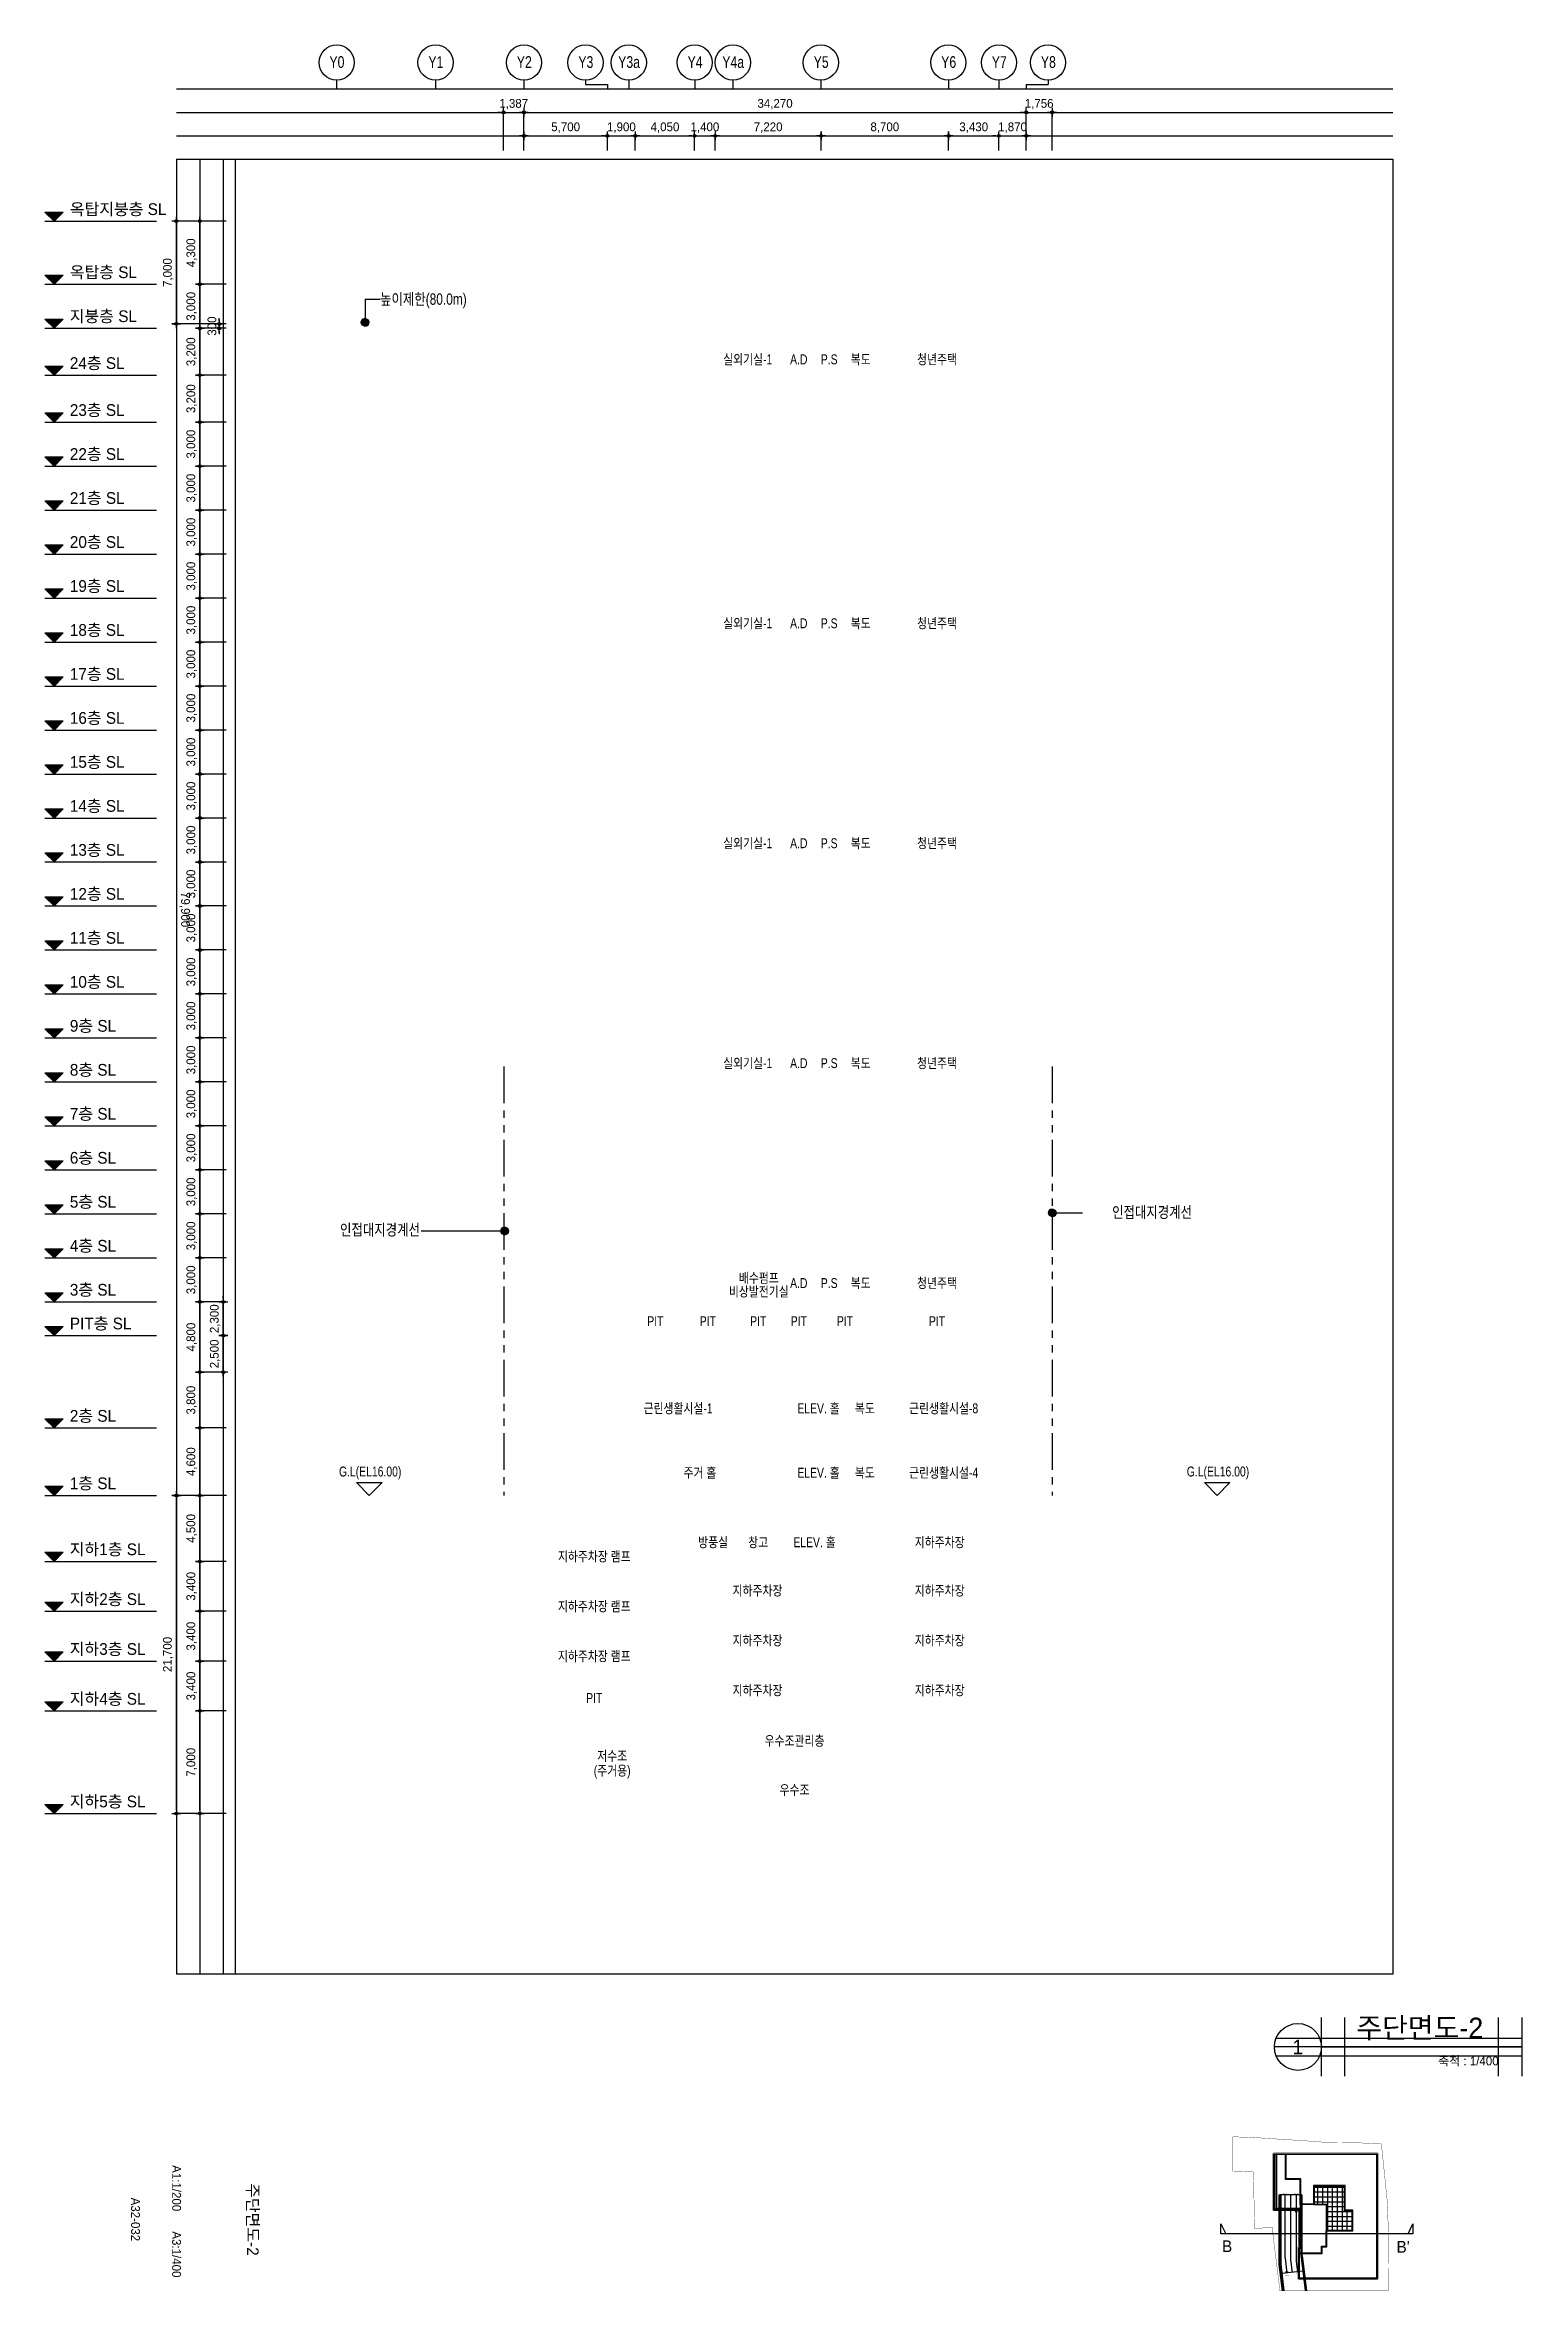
# Model space of a CAD drawing. Header units: millimetres. Extents: x 7290 to 229282, y 4534 to 159308.
# Drawn here: x 128520 to 229282, y 6114 to 159308 of the extents above; entities that cross this region are included whole.
import ezdxf
from ezdxf.enums import TextEntityAlignment as Align

# ---------------------------------------------------------------- set-up
doc = ezdxf.new("R2010")
doc.units = ezdxf.units.MM
doc.header["$LTSCALE"] = 200
doc.set_wipeout_variables(frame=1)
for name, pattern in [('$1$CEN', [65, 60, -2, 1, -2]), ('$1$PHANTOM2', [1.25, 0.625, -0.125, 0.125, -0.125, 0.125, -0.125]), ('PHANTOM2', [1.25, 0.625, -0.125, 0.125, -0.125, 0.125, -0.125])]:
    doc.linetypes.add(name, pattern=pattern)
doc.layers.get('Defpoints').update_dxf_attribs({"color": 145})
for name, color, linetype in [('$1$A-CEN', 1, '$1$CEN'), ('0-구역계', 1, 'Continuous'), ('0-조경패턴', 9, 'Continuous'), ('A-TEXT', 3, 'Continuous'), ('AA-AXIS-BUBL', 7, 'Continuous'), ('AA-BORD-TEXT', 3, 'Continuous'), ('AA-EL-PCN2', 2, 'Continuous'), ('AA-EL-PCN3', 3, 'Continuous'), ('AA-EL-PCN6', 6, 'Continuous'), ('AA-FLXS-OTHR', 4, 'Continuous'), ('AA-MKXM', 7, 'Continuous'), ('AA-WAXM-CONC', 2, 'Continuous'), ('AA-XXXX-DIMS', 7, 'Continuous'), ('AA-XXXX-FINL', 6, 'Continuous'), ('AA-XXXX-SYMB', 7, 'Continuous'), ('AA-XXXX-TEXT', 3, 'Continuous'), ('TXT', 3, 'Continuous')]:
    doc.layers.add(name, color=color, linetype=linetype)
doc.styles.add('HAUD01', font='Dotum_0.ttf')
doc.styles.add('맑은고딕', font='맑은 고딕_0.ttf')
doc.dimstyles.new('HAUD-400', dxfattribs={"dimscale": 200, "dimtxt": 3, "dimasz": 1, "dimexe": 0, "dimexo": 3, "dimgap": 1, "dimtad": 1, "dimdec": 0, "dimdsep": 46, "dimlunit": 6, "dimtxsty": 'HAUD01', "dimblk": 'DIMDOT', "dimcen": 2.5, "dimdle": 1.5, "dimclrd": 7, "dimclre": 7, "dimclrt": 3, "dimadec": 0, "dimazin": 0, "dimtfac": 1, "dimtdec": 0, "dimtix": 1, "dimtmove": 2, "dimatfit": 3, "dimfxl": 1, "dimtvp": 1, "dimtolj": 1, "dimtzin": 0, "dimarcsym": 0})

msp = doc.modelspace()

# ---------------------------------------------------------------- texts
at = {"layer": 'A-TEXT', "style": 'HAUD01'}
for s, p in [('옥탑지붕층 SL', (130218.3, 147465.9)), ('옥탑층 SL', (130218.3, 143165.9)), ('지붕층 SL', (130218.3, 140165.9)), ('24층 SL', (130218.3, 136965.9)), ('23층 SL', (130218.3, 133765.9)), ('22층 SL', (130218.3, 130765.9)), ('21층 SL', (130218.3, 127765.9)), ('20층 SL', (130218.3, 124765.9)), ('19층 SL', (130218.3, 121765.9)), ('18층 SL', (130218.3, 118765.9)), ('17층 SL', (130218.3, 115765.9)), ('16층 SL', (130218.3, 112765.9)), ('15층 SL', (130218.3, 109765.9)), ('14층 SL', (130218.3, 106765.9)), ('13층 SL', (130218.3, 103765.9)), ('12층 SL', (130218.3, 100765.9)), ('11층 SL', (130218.3, 97765.9)), ('10층 SL', (130218.3, 94765.9)), ('9층 SL', (130218.3, 91765.9)), ('8층 SL', (130218.3, 88765.9)), ('7층 SL', (130218.3, 85765.9)), ('6층 SL', (130218.3, 82765.9)), ('5층 SL', (130218.3, 79765.9)), ('4층 SL', (130218.3, 76765.9)), ('3층 SL', (130218.3, 73765.9)), ('PIT층 SL', (130218.3, 71465.9)), ('2층 SL', (130218.3, 65165.9)), ('1층 SL', (130218.3, 60565.9)), ('지하1층 SL', (130218.3, 56065.9)), ('지하2층 SL', (130218.3, 52665.9)), ('지하3층 SL', (130218.3, 49265.9)), ('지하4층 SL', (130218.3, 45865.9)), ('지하5층 SL', (130218.3, 38865.9))]:
    msp.add_text(s, height=800, dxfattribs=at).set_placement(p, align=Align.BOTTOM_LEFT)
at = {"layer": 'AA-BORD-TEXT', "color": 3, "style": 'HAUD01'}
for s, height, p in [('A1:1/200', 600.75, (137501.2, 13131.1)), ('A32-032', 600, (134700, 11000)), ('주단면도-2', 800, (142700, 11000)), ('A3:1/400', 600.75, (137501.2, 8616.7))]:
    msp.add_text(s, height=height, rotation=270, dxfattribs=at).set_placement(p, align=Align.MIDDLE_CENTER)
at = {"layer": 'AA-MKXM', "style": 'HAUD01'}
msp.add_text('주단면도-2', height=1400, dxfattribs=at).set_placement((217977, 23363))
msp.add_text('1', height=1000, dxfattribs=at).set_placement((213989, 22763), align=Align.MIDDLE_CENTER)
at = {"layer": 'AA-MKXM', "insert": (227682.1, 21443), "char_height": 600, "attachment_point": 9, "style": 'HAUD01'}
msp.add_mtext('축척 : 1/400', dxfattribs=at)
at = {"layer": 'AA-XXXX-TEXT', "style": 'HAUD01', "width": 0.8}
for s, p in [('Y0', (148439.2, 158141.1)), ('Y1', (155189.2, 158141.1)), ('Y2', (161219.2, 158141.1)), ('Y3', (165417.9, 158141.1)), ('Y3a', (168369.2, 158141.1)), ('Y4', (172869.2, 158141.1)), ('Y4a', (175469.2, 158141.1, 0)), ('Y5', (181469.2, 158141.1)), ('Y6', (190169.2, 158141.1)), ('Y7', (193619.2, 158141.1)), ('Y8', (196969.2, 158141.1))]:
    msp.add_text(s, height=800, dxfattribs=at).set_placement(p, align=Align.MIDDLE_CENTER)
at = {"layer": 'AA-XXXX-TEXT', "color": 3, "style": 'HAUD01', "width": 0.8}
msp.add_text('높이제한(80.0m)', height=775.103, dxfattribs=at).set_placement((151382.5, 141973), align=Align.MIDDLE_LEFT)
at = {"layer": 'AA-XXXX-TEXT', "style": 'HAUD01', "width": 0.8}
for s, height, p in [('실외기실-1', 677.41, (176464.1, 137524.4)), ('A.D', 677.41, (179944.3, 137524.4)), ('P.S', 677.41, (182018.2, 137524.4)), ('복도', 677.41, (184169, 137524.4)), ('청년주택', 677.41, (189373, 137524.4)), ('실외기실-1', 677.41, (176464.1, 119524.4)), ('A.D', 677.41, (179944.3, 119524.4)), ('P.S', 677.41, (182018.2, 119524.4)), ('복도', 677.41, (184169, 119524.4)), ('청년주택', 677.41, (189373, 119524.4)), ('실외기실-1', 677.41, (176464.1, 104524.4)), ('A.D', 677.41, (179944.3, 104524.4)), ('P.S', 677.41, (182018.2, 104524.4)), ('복도', 677.41, (184169, 104524.4)), ('청년주택', 677.41, (189373, 104524.4)), ('실외기실-1', 677.41, (176464.1, 89524.4)), ('A.D', 677.41, (179944.3, 89524.4)), ('P.S', 677.41, (182018.2, 89524.4)), ('복도', 677.41, (184169, 89524.4)), ('청년주택', 677.41, (189373, 89524.4)), ('배수펌프', 677.41, (177218.9, 74874.2)), ('A.D', 677.41, (179944.3, 74524.4)), ('P.S', 677.41, (182018.2, 74524.4)), ('복도', 677.41, (184169, 74524.4)), ('청년주택', 677.41, (189373, 74524.4)), ('비상발전기실', 677.41, (177218.9, 73946.8)), ('PIT', 677.41, (170160.2, 71925.9)), ('PIT', 677.41, (173738.9, 71925.9)), ('PIT', 677.41, (177180.3, 71925.9)), ('PIT', 677.41, (179944.3, 71925.9)), ('PIT', 677.41, (183093.6, 71925.9)), ('PIT', 677.41, (189373, 71925.9)), ('근린생활시설-1', 677.41, (171713.6, 65981.7)), ('ELEV. 홀', 677.41, (181290.8, 65981.7)), ('복도', 677.41, (184448.9, 65981.7)), ('근린생활시설-8', 677.41, (189825.2, 65981.7)), ('G.L(EL16.00)', 677.408, (150706.2, 61672.2)), ('주거 홀', 677.41, (173200.7, 61589.1)), ('ELEV. 홀', 677.41, (181290.8, 61589.1)), ('복도', 677.41, (184448.9, 61589.1)), ('근린생활시설-4', 677.41, (189825.2, 61589.1)), ('G.L(EL16.00)', 677.408, (208539, 61672.2)), ('방풍실', 677.41, (174102.9, 56847.3)), ('창고', 677.41, (177175.6, 56847.3)), ('ELEV. 홀', 677.41, (181016.4, 56847.3)), ('지하주차장', 677.41, (189556.2, 56847.3)), ('지하주차장 램프', 677.41, (165993.8, 55878.4)), ('지하주차장', 677.41, (177129.1, 53551.3)), ('지하주차장', 677.41, (189556.2, 53551.3)), ('지하주차장 램프', 677.41, (165993.8, 52478.4)), ('지하주차장', 677.41, (177129.1, 50151.3)), ('지하주차장', 677.41, (189556.2, 50151.3)), ('지하주차장 램프', 677.41, (165993.8, 49078.4)), ('지하주차장', 677.41, (177129.1, 46751.3)), ('지하주차장', 677.41, (189556.2, 46751.3)), ('PIT', 677.41, (165993.8, 46223.7)), ('저수조', 677.41, (167215.2, 42273.6)), ('우수조관리층', 677.41, (179653.2, 43308.3)), ('(주거용)', 677.41, (167215.2, 41273.6)), ('우수조', 677.41, (179653.2, 39961.5))]:
    msp.add_text(s, height=height, dxfattribs=at).set_placement(p, align=Align.CENTER)
at = {"layer": 'AA-XXXX-TEXT', "color": 3, "style": 'HAUD01', "width": 0.8}
for p in [(206765, 79696), (154097.9, 78498.4)]:
    msp.add_text('인접대지경계선', height=775.1, dxfattribs=at).set_placement(p, align=Align.MIDDLE_RIGHT)

# ---------------------------------------------------------------- blocks, each defined once
blk = doc.blocks.new('A$C6F815CC7')
at = {"layer": 'AA-XXXX-SYMB'}
blk.add_hatch(color=256, dxfattribs=at).paths.add_polyline_path([(0, 469), (469, 0), (937, 469)])
blk.add_line((0, 0), (5715, 0), dxfattribs=at)
blk.add_lwpolyline([(469, 0), (0, 469), (937, 469)], close=True, dxfattribs=at)
blk = doc.blocks.new('DIMDOT')
at = {"color": 7}
for p, q in [((-1.5, 0), (1.5, 0)), ((0, -1.5), (0, 1.5))]:
    blk.add_line(p, q, dxfattribs=at)
for radius in [0.5, 0.25]:
    blk.add_circle((0, 0), radius, dxfattribs=at)
blk = doc.blocks.new('*D60')
at = {"layer": 'AA-XXXX-DIMS', "color": 7, "lineweight": -2, "transparency": 16777216}
for p, q in [((140887, 45681), (139088, 45681)), ((139088, 38881), (139088, 45481)), ((140887, 38681), (139088, 38681))]:
    blk.add_line(p, q, dxfattribs=at)
at = {"layer": 'Defpoints', "color": 0, "transparency": 16777216}
for p in [(139088, 45681), (141487, 45681), (141487, 38681)]:
    blk.add_point(p, dxfattribs=at)
at = {"layer": 'AA-XXXX-DIMS', "color": 7, "lineweight": -2, "transparency": 16777216, "xscale": 200, "yscale": 200, "zscale": 200}
for p, rotation in [((139088, 45681), 90), ((139088, 38681), 270)]:
    blk.add_blockref('DIMDOT', p, dxfattribs=dict(at, rotation=rotation))
at = {"layer": 'AA-XXXX-DIMS', "color": 3, "transparency": 16777216, "insert": (138529, 42181), "char_height": 600, "attachment_point": 5, "rotation": 90, "style": 'HAUD01'}
blk.add_mtext('\\A1;7,000', dxfattribs=at)
blk = doc.blocks.new('*D61')
at = {"layer": 'AA-XXXX-DIMS', "color": 7, "lineweight": -2, "transparency": 16777216}
for p, q in [((140887, 49081), (139088, 49081)), ((139088, 45881), (139088, 48881)), ((140887, 45681), (139088, 45681))]:
    blk.add_line(p, q, dxfattribs=at)
at = {"layer": 'Defpoints', "color": 0, "transparency": 16777216}
for p in [(139088, 49081), (141487, 49081), (141487, 45681)]:
    blk.add_point(p, dxfattribs=at)
at = {"layer": 'AA-XXXX-DIMS', "color": 7, "lineweight": -2, "transparency": 16777216, "xscale": 200, "yscale": 200, "zscale": 200}
for p, rotation in [((139088, 49081), 90), ((139088, 45681), 270)]:
    blk.add_blockref('DIMDOT', p, dxfattribs=dict(at, rotation=rotation))
at = {"layer": 'AA-XXXX-DIMS', "color": 3, "transparency": 16777216, "insert": (138529, 47381), "char_height": 600, "attachment_point": 5, "rotation": 90, "style": 'HAUD01'}
blk.add_mtext('\\A1;3,400', dxfattribs=at)
blk = doc.blocks.new('*D62')
at = {"layer": 'AA-XXXX-DIMS', "color": 7, "lineweight": -2, "transparency": 16777216}
for p, q in [((140887, 55881), (139088, 55881)), ((139088, 52681), (139088, 55681)), ((140887, 52481), (139088, 52481))]:
    blk.add_line(p, q, dxfattribs=at)
at = {"layer": 'Defpoints', "color": 0, "transparency": 16777216}
for p in [(139088, 55881), (141487, 55881), (141487, 52481)]:
    blk.add_point(p, dxfattribs=at)
at = {"layer": 'AA-XXXX-DIMS', "color": 7, "lineweight": -2, "transparency": 16777216, "xscale": 200, "yscale": 200, "zscale": 200}
for p, rotation in [((139088, 55881), 90), ((139088, 52481), 270)]:
    blk.add_blockref('DIMDOT', p, dxfattribs=dict(at, rotation=rotation))
at = {"layer": 'AA-XXXX-DIMS', "color": 3, "transparency": 16777216, "insert": (138529, 54181), "char_height": 600, "attachment_point": 5, "rotation": 90, "style": 'HAUD01'}
blk.add_mtext('\\A1;3,400', dxfattribs=at)
blk = doc.blocks.new('*D56')
at = {"layer": 'AA-XXXX-DIMS', "color": 7, "lineweight": -2, "transparency": 16777216}
for p, q in [((140887, 60381), (139088, 60381)), ((139088, 56081), (139088, 60181)), ((140887, 55881), (139088, 55881))]:
    blk.add_line(p, q, dxfattribs=at)
at = {"layer": 'Defpoints', "color": 0, "transparency": 16777216}
for p in [(139088, 60381), (141487, 60381), (141487, 55881)]:
    blk.add_point(p, dxfattribs=at)
at = {"layer": 'AA-XXXX-DIMS', "color": 7, "lineweight": -2, "transparency": 16777216, "xscale": 200, "yscale": 200, "zscale": 200}
for p, rotation in [((139088, 60381), 90), ((139088, 55881), 270)]:
    blk.add_blockref('DIMDOT', p, dxfattribs=dict(at, rotation=rotation))
at = {"layer": 'AA-XXXX-DIMS', "color": 3, "transparency": 16777216, "insert": (138529, 58131), "char_height": 600, "attachment_point": 5, "rotation": 90, "style": 'HAUD01'}
blk.add_mtext('\\A1;4,500', dxfattribs=at)
blk = doc.blocks.new('*D57')
at = {"layer": 'AA-XXXX-DIMS', "color": 7, "lineweight": -2, "transparency": 16777216}
for p, q in [((140887, 64981), (139088, 64981)), ((139088, 60581), (139088, 64781)), ((140887, 60381), (139088, 60381))]:
    blk.add_line(p, q, dxfattribs=at)
at = {"layer": 'Defpoints', "color": 0, "transparency": 16777216}
for p in [(139088, 64981), (141487, 64981), (141487, 60381)]:
    blk.add_point(p, dxfattribs=at)
at = {"layer": 'AA-XXXX-DIMS', "color": 7, "lineweight": -2, "transparency": 16777216, "xscale": 200, "yscale": 200, "zscale": 200}
for p, rotation in [((139088, 64981), 90), ((139088, 60381), 270)]:
    blk.add_blockref('DIMDOT', p, dxfattribs=dict(at, rotation=rotation))
at = {"layer": 'AA-XXXX-DIMS', "color": 3, "transparency": 16777216, "insert": (138529, 62681), "char_height": 600, "attachment_point": 5, "rotation": 90, "style": 'HAUD01'}
blk.add_mtext('\\A1;4,600', dxfattribs=at)
blk = doc.blocks.new('*D58')
at = {"layer": 'AA-XXXX-DIMS', "color": 7, "lineweight": -2, "transparency": 16777216}
for p, q in [((140887, 68781), (139088, 68781)), ((139088, 65181), (139088, 68581)), ((140887, 64981), (139088, 64981))]:
    blk.add_line(p, q, dxfattribs=at)
at = {"layer": 'Defpoints', "color": 0, "transparency": 16777216}
for p in [(139088, 68781), (141487, 68781), (141487, 64981)]:
    blk.add_point(p, dxfattribs=at)
at = {"layer": 'AA-XXXX-DIMS', "color": 7, "lineweight": -2, "transparency": 16777216, "xscale": 200, "yscale": 200, "zscale": 200}
for p, rotation in [((139088, 68781), 90), ((139088, 64981), 270)]:
    blk.add_blockref('DIMDOT', p, dxfattribs=dict(at, rotation=rotation))
at = {"layer": 'AA-XXXX-DIMS', "color": 3, "transparency": 16777216, "insert": (138529, 66881), "char_height": 600, "attachment_point": 5, "rotation": 90, "style": 'HAUD01'}
blk.add_mtext('\\A1;3,800', dxfattribs=at)
blk = doc.blocks.new('*D59')
at = {"layer": 'AA-XXXX-DIMS', "color": 7, "lineweight": -2, "transparency": 16777216}
for p, q in [((140887, 73581), (139088, 73581)), ((139088, 68981), (139088, 73381)), ((140887, 68781), (139088, 68781))]:
    blk.add_line(p, q, dxfattribs=at)
at = {"layer": 'Defpoints', "color": 0, "transparency": 16777216}
for p in [(139088, 73581), (141487, 73581), (141487, 68781)]:
    blk.add_point(p, dxfattribs=at)
at = {"layer": 'AA-XXXX-DIMS', "color": 7, "lineweight": -2, "transparency": 16777216, "xscale": 200, "yscale": 200, "zscale": 200}
for p, rotation in [((139088, 73581), 90), ((139088, 68781), 270)]:
    blk.add_blockref('DIMDOT', p, dxfattribs=dict(at, rotation=rotation))
at = {"layer": 'AA-XXXX-DIMS', "color": 3, "transparency": 16777216, "insert": (138529, 71181), "char_height": 600, "attachment_point": 5, "rotation": 90, "style": 'HAUD01'}
blk.add_mtext('\\A1;4,800', dxfattribs=at)
blk = doc.blocks.new('*D68')
at = {"layer": 'AA-XXXX-DIMS', "color": 7, "lineweight": -2, "transparency": 16777216}
for p, q in [((140887, 76581), (139088, 76581)), ((139088, 73781), (139088, 76381)), ((140887, 73581), (139088, 73581))]:
    blk.add_line(p, q, dxfattribs=at)
at = {"layer": 'Defpoints', "color": 0, "transparency": 16777216}
for p in [(139088, 76581), (141487, 76581), (141487, 73581)]:
    blk.add_point(p, dxfattribs=at)
at = {"layer": 'AA-XXXX-DIMS', "color": 7, "lineweight": -2, "transparency": 16777216, "xscale": 200, "yscale": 200, "zscale": 200}
for p, rotation in [((139088, 76581), 90), ((139088, 73581), 270)]:
    blk.add_blockref('DIMDOT', p, dxfattribs=dict(at, rotation=rotation))
at = {"layer": 'AA-XXXX-DIMS', "color": 3, "transparency": 16777216, "insert": (138529, 75081), "char_height": 600, "attachment_point": 5, "rotation": 90, "style": 'HAUD01'}
blk.add_mtext('\\A1;3,000', dxfattribs=at)
blk = doc.blocks.new('*D69')
at = {"layer": 'AA-XXXX-DIMS', "color": 7, "lineweight": -2, "transparency": 16777216}
for p, q in [((140887, 79581), (139088, 79581)), ((139088, 76781), (139088, 79381)), ((140887, 76581), (139088, 76581))]:
    blk.add_line(p, q, dxfattribs=at)
at = {"layer": 'Defpoints', "color": 0, "transparency": 16777216}
for p in [(139088, 79581), (141487, 79581), (141487, 76581)]:
    blk.add_point(p, dxfattribs=at)
at = {"layer": 'AA-XXXX-DIMS', "color": 7, "lineweight": -2, "transparency": 16777216, "xscale": 200, "yscale": 200, "zscale": 200}
for p, rotation in [((139088, 79581), 90), ((139088, 76581), 270)]:
    blk.add_blockref('DIMDOT', p, dxfattribs=dict(at, rotation=rotation))
at = {"layer": 'AA-XXXX-DIMS', "color": 3, "transparency": 16777216, "insert": (138529, 78081), "char_height": 600, "attachment_point": 5, "rotation": 90, "style": 'HAUD01'}
blk.add_mtext('\\A1;3,000', dxfattribs=at)
blk = doc.blocks.new('*D70')
at = {"layer": 'AA-XXXX-DIMS', "color": 7, "lineweight": -2, "transparency": 16777216}
for p, q in [((140887, 82581), (139088, 82581)), ((139088, 79781), (139088, 82381)), ((140887, 79581), (139088, 79581))]:
    blk.add_line(p, q, dxfattribs=at)
at = {"layer": 'Defpoints', "color": 0, "transparency": 16777216}
for p in [(139088, 82581), (141487, 82581), (141487, 79581)]:
    blk.add_point(p, dxfattribs=at)
at = {"layer": 'AA-XXXX-DIMS', "color": 7, "lineweight": -2, "transparency": 16777216, "xscale": 200, "yscale": 200, "zscale": 200}
for p, rotation in [((139088, 82581), 90), ((139088, 79581), 270)]:
    blk.add_blockref('DIMDOT', p, dxfattribs=dict(at, rotation=rotation))
at = {"layer": 'AA-XXXX-DIMS', "color": 3, "transparency": 16777216, "insert": (138529, 81081), "char_height": 600, "attachment_point": 5, "rotation": 90, "style": 'HAUD01'}
blk.add_mtext('\\A1;3,000', dxfattribs=at)
blk = doc.blocks.new('*D71')
at = {"layer": 'AA-XXXX-DIMS', "color": 7, "lineweight": -2, "transparency": 16777216}
for p, q in [((140887, 85581), (139088, 85581)), ((139088, 82781), (139088, 85381)), ((140887, 82581), (139088, 82581))]:
    blk.add_line(p, q, dxfattribs=at)
at = {"layer": 'Defpoints', "color": 0, "transparency": 16777216}
for p in [(139088, 85581), (141487, 85581), (141487, 82581)]:
    blk.add_point(p, dxfattribs=at)
at = {"layer": 'AA-XXXX-DIMS', "color": 7, "lineweight": -2, "transparency": 16777216, "xscale": 200, "yscale": 200, "zscale": 200}
for p, rotation in [((139088, 85581), 90), ((139088, 82581), 270)]:
    blk.add_blockref('DIMDOT', p, dxfattribs=dict(at, rotation=rotation))
at = {"layer": 'AA-XXXX-DIMS', "color": 3, "transparency": 16777216, "insert": (138529, 84081), "char_height": 600, "attachment_point": 5, "rotation": 90, "style": 'HAUD01'}
blk.add_mtext('\\A1;3,000', dxfattribs=at)
blk = doc.blocks.new('*D46')
at = {"layer": 'AA-XXXX-DIMS', "color": 7, "lineweight": -2, "transparency": 16777216}
for p, q in [((140887, 88581), (139088, 88581)), ((139088, 85781), (139088, 88381)), ((140887, 85581), (139088, 85581))]:
    blk.add_line(p, q, dxfattribs=at)
at = {"layer": 'Defpoints', "color": 0, "transparency": 16777216}
for p in [(139088, 88581), (141487, 88581), (141487, 85581)]:
    blk.add_point(p, dxfattribs=at)
at = {"layer": 'AA-XXXX-DIMS', "color": 7, "lineweight": -2, "transparency": 16777216, "xscale": 200, "yscale": 200, "zscale": 200}
for p, rotation in [((139088, 88581), 90), ((139088, 85581), 270)]:
    blk.add_blockref('DIMDOT', p, dxfattribs=dict(at, rotation=rotation))
at = {"layer": 'AA-XXXX-DIMS', "color": 3, "transparency": 16777216, "insert": (138529, 87081), "char_height": 600, "attachment_point": 5, "rotation": 90, "style": 'HAUD01'}
blk.add_mtext('\\A1;3,000', dxfattribs=at)
blk = doc.blocks.new('*D47')
at = {"layer": 'AA-XXXX-DIMS', "color": 7, "lineweight": -2, "transparency": 16777216}
for p, q in [((140887, 91581), (139088, 91581)), ((139088, 88781), (139088, 91381)), ((140887, 88581), (139088, 88581))]:
    blk.add_line(p, q, dxfattribs=at)
at = {"layer": 'Defpoints', "color": 0, "transparency": 16777216}
for p in [(139088, 91581), (141487, 91581), (141487, 88581)]:
    blk.add_point(p, dxfattribs=at)
at = {"layer": 'AA-XXXX-DIMS', "color": 7, "lineweight": -2, "transparency": 16777216, "xscale": 200, "yscale": 200, "zscale": 200}
for p, rotation in [((139088, 91581), 90), ((139088, 88581), 270)]:
    blk.add_blockref('DIMDOT', p, dxfattribs=dict(at, rotation=rotation))
at = {"layer": 'AA-XXXX-DIMS', "color": 3, "transparency": 16777216, "insert": (138529, 90081), "char_height": 600, "attachment_point": 5, "rotation": 90, "style": 'HAUD01'}
blk.add_mtext('\\A1;3,000', dxfattribs=at)
blk = doc.blocks.new('*D48')
at = {"layer": 'AA-XXXX-DIMS', "color": 7, "lineweight": -2, "transparency": 16777216}
for p, q in [((140887, 94581), (139088, 94581)), ((139088, 91781), (139088, 94381)), ((140887, 91581), (139088, 91581))]:
    blk.add_line(p, q, dxfattribs=at)
at = {"layer": 'Defpoints', "color": 0, "transparency": 16777216}
for p in [(139088, 94581), (141487, 94581), (141487, 91581)]:
    blk.add_point(p, dxfattribs=at)
at = {"layer": 'AA-XXXX-DIMS', "color": 7, "lineweight": -2, "transparency": 16777216, "xscale": 200, "yscale": 200, "zscale": 200}
for p, rotation in [((139088, 94581), 90), ((139088, 91581), 270)]:
    blk.add_blockref('DIMDOT', p, dxfattribs=dict(at, rotation=rotation))
at = {"layer": 'AA-XXXX-DIMS', "color": 3, "transparency": 16777216, "insert": (138529, 93081), "char_height": 600, "attachment_point": 5, "rotation": 90, "style": 'HAUD01'}
blk.add_mtext('\\A1;3,000', dxfattribs=at)
blk = doc.blocks.new('*D49')
at = {"layer": 'AA-XXXX-DIMS', "color": 7, "lineweight": -2, "transparency": 16777216}
for p, q in [((140887, 97581), (139088, 97581)), ((139088, 94781), (139088, 97381)), ((140887, 94581), (139088, 94581))]:
    blk.add_line(p, q, dxfattribs=at)
at = {"layer": 'Defpoints', "color": 0, "transparency": 16777216}
for p in [(139088, 97581), (141487, 97581), (141487, 94581)]:
    blk.add_point(p, dxfattribs=at)
at = {"layer": 'AA-XXXX-DIMS', "color": 7, "lineweight": -2, "transparency": 16777216, "xscale": 200, "yscale": 200, "zscale": 200}
for p, rotation in [((139088, 97581), 90), ((139088, 94581), 270)]:
    blk.add_blockref('DIMDOT', p, dxfattribs=dict(at, rotation=rotation))
at = {"layer": 'AA-XXXX-DIMS', "color": 3, "transparency": 16777216, "insert": (138529, 96081), "char_height": 600, "attachment_point": 5, "rotation": 90, "style": 'HAUD01'}
blk.add_mtext('\\A1;3,000', dxfattribs=at)
blk = doc.blocks.new('*D50')
at = {"layer": 'AA-XXXX-DIMS', "color": 7, "lineweight": -2, "transparency": 16777216}
for p, q in [((140887, 100581), (139088, 100581)), ((139088, 97781), (139088, 100381)), ((140887, 97581), (139088, 97581))]:
    blk.add_line(p, q, dxfattribs=at)
at = {"layer": 'Defpoints', "color": 0, "transparency": 16777216}
for p in [(139088, 100581), (141487, 100581), (141487, 97581)]:
    blk.add_point(p, dxfattribs=at)
at = {"layer": 'AA-XXXX-DIMS', "color": 7, "lineweight": -2, "transparency": 16777216, "xscale": 200, "yscale": 200, "zscale": 200}
for p, rotation in [((139088, 100581), 90), ((139088, 97581), 270)]:
    blk.add_blockref('DIMDOT', p, dxfattribs=dict(at, rotation=rotation))
at = {"layer": 'AA-XXXX-DIMS', "color": 3, "transparency": 16777216, "insert": (138529, 99081), "char_height": 600, "attachment_point": 5, "rotation": 90, "style": 'HAUD01'}
blk.add_mtext('\\A1;3,000', dxfattribs=at)
blk = doc.blocks.new('*D63')
at = {"layer": 'AA-XXXX-DIMS', "color": 7, "lineweight": -2, "transparency": 16777216}
for p, q in [((140887, 103581), (139088, 103581)), ((139088, 100781), (139088, 103381)), ((140887, 100581), (139088, 100581))]:
    blk.add_line(p, q, dxfattribs=at)
at = {"layer": 'Defpoints', "color": 0, "transparency": 16777216}
for p in [(139088, 103581), (141487, 103581), (141487, 100581)]:
    blk.add_point(p, dxfattribs=at)
at = {"layer": 'AA-XXXX-DIMS', "color": 7, "lineweight": -2, "transparency": 16777216, "xscale": 200, "yscale": 200, "zscale": 200}
for p, rotation in [((139088, 103581), 90), ((139088, 100581), 270)]:
    blk.add_blockref('DIMDOT', p, dxfattribs=dict(at, rotation=rotation))
at = {"layer": 'AA-XXXX-DIMS', "color": 3, "transparency": 16777216, "insert": (138529, 102081), "char_height": 600, "attachment_point": 5, "rotation": 90, "style": 'HAUD01'}
blk.add_mtext('\\A1;3,000', dxfattribs=at)
blk = doc.blocks.new('*D64')
at = {"layer": 'AA-XXXX-DIMS', "color": 7, "lineweight": -2, "transparency": 16777216}
for p, q in [((140887, 106581), (139088, 106581)), ((139088, 103781), (139088, 106381)), ((140887, 103581), (139088, 103581))]:
    blk.add_line(p, q, dxfattribs=at)
at = {"layer": 'Defpoints', "color": 0, "transparency": 16777216}
for p in [(139088, 106581), (141487, 106581), (141487, 103581)]:
    blk.add_point(p, dxfattribs=at)
at = {"layer": 'AA-XXXX-DIMS', "color": 7, "lineweight": -2, "transparency": 16777216, "xscale": 200, "yscale": 200, "zscale": 200}
for p, rotation in [((139088, 106581), 90), ((139088, 103581), 270)]:
    blk.add_blockref('DIMDOT', p, dxfattribs=dict(at, rotation=rotation))
at = {"layer": 'AA-XXXX-DIMS', "color": 3, "transparency": 16777216, "insert": (138529, 105081), "char_height": 600, "attachment_point": 5, "rotation": 90, "style": 'HAUD01'}
blk.add_mtext('\\A1;3,000', dxfattribs=at)
blk = doc.blocks.new('*D65')
at = {"layer": 'AA-XXXX-DIMS', "color": 7, "lineweight": -2, "transparency": 16777216}
for p, q in [((140887, 109581), (139088, 109581)), ((139088, 106781), (139088, 109381)), ((140887, 106581), (139088, 106581))]:
    blk.add_line(p, q, dxfattribs=at)
at = {"layer": 'Defpoints', "color": 0, "transparency": 16777216}
for p in [(139088, 109581), (141487, 109581), (141487, 106581)]:
    blk.add_point(p, dxfattribs=at)
at = {"layer": 'AA-XXXX-DIMS', "color": 7, "lineweight": -2, "transparency": 16777216, "xscale": 200, "yscale": 200, "zscale": 200}
for p, rotation in [((139088, 109581), 90), ((139088, 106581), 270)]:
    blk.add_blockref('DIMDOT', p, dxfattribs=dict(at, rotation=rotation))
at = {"layer": 'AA-XXXX-DIMS', "color": 3, "transparency": 16777216, "insert": (138529, 108081), "char_height": 600, "attachment_point": 5, "rotation": 90, "style": 'HAUD01'}
blk.add_mtext('\\A1;3,000', dxfattribs=at)
blk = doc.blocks.new('*D66')
at = {"layer": 'AA-XXXX-DIMS', "color": 7, "lineweight": -2, "transparency": 16777216}
for p, q in [((140887, 112581), (139088, 112581)), ((139088, 109781), (139088, 112381)), ((140887, 109581), (139088, 109581))]:
    blk.add_line(p, q, dxfattribs=at)
at = {"layer": 'Defpoints', "color": 0, "transparency": 16777216}
for p in [(139088, 112581), (141487, 112581), (141487, 109581)]:
    blk.add_point(p, dxfattribs=at)
at = {"layer": 'AA-XXXX-DIMS', "color": 7, "lineweight": -2, "transparency": 16777216, "xscale": 200, "yscale": 200, "zscale": 200}
for p, rotation in [((139088, 112581), 90), ((139088, 109581), 270)]:
    blk.add_blockref('DIMDOT', p, dxfattribs=dict(at, rotation=rotation))
at = {"layer": 'AA-XXXX-DIMS', "color": 3, "transparency": 16777216, "insert": (138529, 111081), "char_height": 600, "attachment_point": 5, "rotation": 90, "style": 'HAUD01'}
blk.add_mtext('\\A1;3,000', dxfattribs=at)
blk = doc.blocks.new('*D67')
at = {"layer": 'AA-XXXX-DIMS', "color": 7, "lineweight": -2, "transparency": 16777216}
for p, q in [((140887, 115581), (139088, 115581)), ((139088, 112781), (139088, 115381)), ((140887, 112581), (139088, 112581))]:
    blk.add_line(p, q, dxfattribs=at)
at = {"layer": 'Defpoints', "color": 0, "transparency": 16777216}
for p in [(139088, 115581), (141487, 115581), (141487, 112581)]:
    blk.add_point(p, dxfattribs=at)
at = {"layer": 'AA-XXXX-DIMS', "color": 7, "lineweight": -2, "transparency": 16777216, "xscale": 200, "yscale": 200, "zscale": 200}
for p, rotation in [((139088, 115581), 90), ((139088, 112581), 270)]:
    blk.add_blockref('DIMDOT', p, dxfattribs=dict(at, rotation=rotation))
at = {"layer": 'AA-XXXX-DIMS', "color": 3, "transparency": 16777216, "insert": (138529, 114081), "char_height": 600, "attachment_point": 5, "rotation": 90, "style": 'HAUD01'}
blk.add_mtext('\\A1;3,000', dxfattribs=at)
blk = doc.blocks.new('*D72')
at = {"layer": 'AA-XXXX-DIMS', "color": 7, "lineweight": -2, "transparency": 16777216}
for p, q in [((140887, 118581), (139088, 118581)), ((139088, 115781), (139088, 118381)), ((140887, 115581), (139088, 115581))]:
    blk.add_line(p, q, dxfattribs=at)
at = {"layer": 'Defpoints', "color": 0, "transparency": 16777216}
for p in [(139088, 118581), (141487, 118581), (141487, 115581)]:
    blk.add_point(p, dxfattribs=at)
at = {"layer": 'AA-XXXX-DIMS', "color": 7, "lineweight": -2, "transparency": 16777216, "xscale": 200, "yscale": 200, "zscale": 200}
for p, rotation in [((139088, 118581), 90), ((139088, 115581), 270)]:
    blk.add_blockref('DIMDOT', p, dxfattribs=dict(at, rotation=rotation))
at = {"layer": 'AA-XXXX-DIMS', "color": 3, "transparency": 16777216, "insert": (138529, 117081), "char_height": 600, "attachment_point": 5, "rotation": 90, "style": 'HAUD01'}
blk.add_mtext('\\A1;3,000', dxfattribs=at)
blk = doc.blocks.new('*D73')
at = {"layer": 'AA-XXXX-DIMS', "color": 7, "lineweight": -2, "transparency": 16777216}
for p, q in [((140887, 121581), (139088, 121581)), ((139088, 118781), (139088, 121381)), ((140887, 118581), (139088, 118581))]:
    blk.add_line(p, q, dxfattribs=at)
at = {"layer": 'Defpoints', "color": 0, "transparency": 16777216}
for p in [(139088, 121581), (141487, 121581), (141487, 118581)]:
    blk.add_point(p, dxfattribs=at)
at = {"layer": 'AA-XXXX-DIMS', "color": 7, "lineweight": -2, "transparency": 16777216, "xscale": 200, "yscale": 200, "zscale": 200}
for p, rotation in [((139088, 121581), 90), ((139088, 118581), 270)]:
    blk.add_blockref('DIMDOT', p, dxfattribs=dict(at, rotation=rotation))
at = {"layer": 'AA-XXXX-DIMS', "color": 3, "transparency": 16777216, "insert": (138529, 120081), "char_height": 600, "attachment_point": 5, "rotation": 90, "style": 'HAUD01'}
blk.add_mtext('\\A1;3,000', dxfattribs=at)
blk = doc.blocks.new('*D74')
at = {"layer": 'AA-XXXX-DIMS', "color": 7, "lineweight": -2, "transparency": 16777216}
for p, q in [((140887, 124581), (139088, 124581)), ((139088, 121781), (139088, 124381)), ((140887, 121581), (139088, 121581))]:
    blk.add_line(p, q, dxfattribs=at)
at = {"layer": 'Defpoints', "color": 0, "transparency": 16777216}
for p in [(139088, 124581), (141487, 124581), (141487, 121581)]:
    blk.add_point(p, dxfattribs=at)
at = {"layer": 'AA-XXXX-DIMS', "color": 7, "lineweight": -2, "transparency": 16777216, "xscale": 200, "yscale": 200, "zscale": 200}
for p, rotation in [((139088, 124581), 90), ((139088, 121581), 270)]:
    blk.add_blockref('DIMDOT', p, dxfattribs=dict(at, rotation=rotation))
at = {"layer": 'AA-XXXX-DIMS', "color": 3, "transparency": 16777216, "insert": (138529, 123081), "char_height": 600, "attachment_point": 5, "rotation": 90, "style": 'HAUD01'}
blk.add_mtext('\\A1;3,000', dxfattribs=at)
blk = doc.blocks.new('*D75')
at = {"layer": 'AA-XXXX-DIMS', "color": 7, "lineweight": -2, "transparency": 16777216}
for p, q in [((140887, 127581), (139088, 127581)), ((139088, 124781), (139088, 127381)), ((140887, 124581), (139088, 124581))]:
    blk.add_line(p, q, dxfattribs=at)
at = {"layer": 'Defpoints', "color": 0, "transparency": 16777216}
for p in [(139088, 127581), (141487, 127581), (141487, 124581)]:
    blk.add_point(p, dxfattribs=at)
at = {"layer": 'AA-XXXX-DIMS', "color": 7, "lineweight": -2, "transparency": 16777216, "xscale": 200, "yscale": 200, "zscale": 200}
for p, rotation in [((139088, 127581), 90), ((139088, 124581), 270)]:
    blk.add_blockref('DIMDOT', p, dxfattribs=dict(at, rotation=rotation))
at = {"layer": 'AA-XXXX-DIMS', "color": 3, "transparency": 16777216, "insert": (138529, 126081), "char_height": 600, "attachment_point": 5, "rotation": 90, "style": 'HAUD01'}
blk.add_mtext('\\A1;3,000', dxfattribs=at)
blk = doc.blocks.new('*D76')
at = {"layer": 'AA-XXXX-DIMS', "color": 7, "lineweight": -2, "transparency": 16777216}
for p, q in [((140887, 130581), (139088, 130581)), ((139088, 127781), (139088, 130381)), ((140887, 127581), (139088, 127581))]:
    blk.add_line(p, q, dxfattribs=at)
at = {"layer": 'Defpoints', "color": 0, "transparency": 16777216}
for p in [(139088, 130581), (141487, 130581), (141487, 127581)]:
    blk.add_point(p, dxfattribs=at)
at = {"layer": 'AA-XXXX-DIMS', "color": 7, "lineweight": -2, "transparency": 16777216, "xscale": 200, "yscale": 200, "zscale": 200}
for p, rotation in [((139088, 130581), 90), ((139088, 127581), 270)]:
    blk.add_blockref('DIMDOT', p, dxfattribs=dict(at, rotation=rotation))
at = {"layer": 'AA-XXXX-DIMS', "color": 3, "transparency": 16777216, "insert": (138529, 129081), "char_height": 600, "attachment_point": 5, "rotation": 90, "style": 'HAUD01'}
blk.add_mtext('\\A1;3,000', dxfattribs=at)
blk = doc.blocks.new('*D51')
at = {"layer": 'AA-XXXX-DIMS', "color": 7, "lineweight": -2, "transparency": 16777216}
for p, q in [((140887, 133581), (139088, 133581)), ((139088, 130781), (139088, 133381)), ((140887, 130581), (139088, 130581))]:
    blk.add_line(p, q, dxfattribs=at)
at = {"layer": 'Defpoints', "color": 0, "transparency": 16777216}
for p in [(139088, 133581), (141487, 133581), (141487, 130581)]:
    blk.add_point(p, dxfattribs=at)
at = {"layer": 'AA-XXXX-DIMS', "color": 7, "lineweight": -2, "transparency": 16777216, "xscale": 200, "yscale": 200, "zscale": 200}
for p, rotation in [((139088, 133581), 90), ((139088, 130581), 270)]:
    blk.add_blockref('DIMDOT', p, dxfattribs=dict(at, rotation=rotation))
at = {"layer": 'AA-XXXX-DIMS', "color": 3, "transparency": 16777216, "insert": (138529, 132081), "char_height": 600, "attachment_point": 5, "rotation": 90, "style": 'HAUD01'}
blk.add_mtext('\\A1;3,000', dxfattribs=at)
blk = doc.blocks.new('*D52')
at = {"layer": 'AA-XXXX-DIMS', "color": 7, "lineweight": -2, "transparency": 16777216}
for p, q in [((140887, 136781), (139088, 136781)), ((139088, 133781), (139088, 136581)), ((140887, 133581), (139088, 133581))]:
    blk.add_line(p, q, dxfattribs=at)
at = {"layer": 'Defpoints', "color": 0, "transparency": 16777216}
for p in [(139088, 136781), (141487, 136781), (141487, 133581)]:
    blk.add_point(p, dxfattribs=at)
at = {"layer": 'AA-XXXX-DIMS', "color": 7, "lineweight": -2, "transparency": 16777216, "xscale": 200, "yscale": 200, "zscale": 200}
for p, rotation in [((139088, 136781), 90), ((139088, 133581), 270)]:
    blk.add_blockref('DIMDOT', p, dxfattribs=dict(at, rotation=rotation))
at = {"layer": 'AA-XXXX-DIMS', "color": 3, "transparency": 16777216, "insert": (138529, 135181), "char_height": 600, "attachment_point": 5, "rotation": 90, "style": 'HAUD01'}
blk.add_mtext('\\A1;3,200', dxfattribs=at)
blk = doc.blocks.new('*D53')
at = {"layer": 'AA-XXXX-DIMS', "color": 7, "lineweight": -2, "transparency": 16777216}
for p, q in [((140887, 139981), (139088, 139981)), ((139088, 136981), (139088, 139781)), ((140887, 136781), (139088, 136781))]:
    blk.add_line(p, q, dxfattribs=at)
at = {"layer": 'Defpoints', "color": 0, "transparency": 16777216}
for p in [(139088, 139981), (141487, 139981), (141487, 136781)]:
    blk.add_point(p, dxfattribs=at)
at = {"layer": 'AA-XXXX-DIMS', "color": 7, "lineweight": -2, "transparency": 16777216, "xscale": 200, "yscale": 200, "zscale": 200}
for p, rotation in [((139088, 139981), 90), ((139088, 136781), 270)]:
    blk.add_blockref('DIMDOT', p, dxfattribs=dict(at, rotation=rotation))
at = {"layer": 'AA-XXXX-DIMS', "color": 3, "transparency": 16777216, "insert": (138529, 138381), "char_height": 600, "attachment_point": 5, "rotation": 90, "style": 'HAUD01'}
blk.add_mtext('\\A1;3,200', dxfattribs=at)
blk = doc.blocks.new('*D54')
at = {"layer": 'AA-XXXX-DIMS', "color": 7, "lineweight": -2, "transparency": 16777216}
for p, q in [((140887, 147281), (137488, 147281)), ((137488, 140481), (137488, 147081)), ((140887, 140281), (137488, 140281))]:
    blk.add_line(p, q, dxfattribs=at)
at = {"layer": 'Defpoints', "color": 0, "transparency": 16777216}
for p in [(137488, 147281), (141487, 147281), (141487, 140281)]:
    blk.add_point(p, dxfattribs=at)
at = {"layer": 'AA-XXXX-DIMS', "color": 7, "lineweight": -2, "transparency": 16777216, "xscale": 200, "yscale": 200, "zscale": 200}
for p, rotation in [((137488, 147281), 90), ((137488, 140281), 270)]:
    blk.add_blockref('DIMDOT', p, dxfattribs=dict(at, rotation=rotation))
at = {"layer": 'AA-XXXX-DIMS', "color": 3, "transparency": 16777216, "insert": (136929, 143781), "char_height": 600, "attachment_point": 5, "rotation": 90, "style": 'HAUD01'}
blk.add_mtext('\\A1;7,000', dxfattribs=at)
blk = doc.blocks.new('*D55')
at = {"layer": 'AA-XXXX-DIMS', "color": 7, "lineweight": -2, "transparency": 16777216}
for p, q in [((140887, 60381), (137488, 60381)), ((137488, 38881), (137488, 60181)), ((140887, 38681), (137488, 38681))]:
    blk.add_line(p, q, dxfattribs=at)
at = {"layer": 'Defpoints', "color": 0, "transparency": 16777216}
for p in [(137488, 60381), (141487, 60381), (141487, 38681)]:
    blk.add_point(p, dxfattribs=at)
at = {"layer": 'AA-XXXX-DIMS', "color": 7, "lineweight": -2, "transparency": 16777216, "xscale": 200, "yscale": 200, "zscale": 200}
for p, rotation in [((137488, 60381), 90), ((137488, 38681), 270)]:
    blk.add_blockref('DIMDOT', p, dxfattribs=dict(at, rotation=rotation))
at = {"layer": 'AA-XXXX-DIMS', "color": 3, "transparency": 16777216, "insert": (136929, 49531), "char_height": 600, "attachment_point": 5, "rotation": 90, "style": 'HAUD01'}
blk.add_mtext('\\A1;21,700', dxfattribs=at)
blk = doc.blocks.new('*D77')
at = {"layer": 'AA-XXXX-DIMS', "color": 7, "lineweight": -2, "transparency": 16777216}
for p, q in [((140887, 140281), (137488, 140280)), ((137488, 140080), (137503, 60580)), ((140903, 60381), (137503, 60380))]:
    blk.add_line(p, q, dxfattribs=at)
at = {"layer": 'Defpoints', "color": 0, "transparency": 16777216}
for p in [(141487, 140281), (137503, 60380), (141503, 60381)]:
    blk.add_point(p, dxfattribs=at)
at = {"layer": 'AA-XXXX-DIMS', "color": 7, "lineweight": -2, "transparency": 16777216, "xscale": 200, "yscale": 200, "zscale": 200}
for p, rotation in [((137488, 140280), 90.01138258960091), ((137503, 60380), 270.0113825896009)]:
    blk.add_blockref('DIMDOT', p, dxfattribs=dict(at, rotation=rotation))
at = {"layer": 'AA-XXXX-DIMS', "color": 3, "transparency": 16777216, "insert": (138054, 100330), "char_height": 600, "attachment_point": 5, "rotation": 270.01138, "style": 'HAUD01'}
blk.add_mtext('\\A1;79,900', dxfattribs=at)
blk = doc.blocks.new('*D78')
at = {"layer": 'AA-XXXX-DIMS', "color": 7, "lineweight": -2, "transparency": 16777216}
for p, q in [((140887, 52481), (139088, 52481)), ((139088, 49281), (139088, 52281)), ((140887, 49081), (139088, 49081))]:
    blk.add_line(p, q, dxfattribs=at)
at = {"layer": 'Defpoints', "color": 0, "transparency": 16777216}
for p in [(139088, 52481), (141487, 52481), (141487, 49081)]:
    blk.add_point(p, dxfattribs=at)
at = {"layer": 'AA-XXXX-DIMS', "color": 7, "lineweight": -2, "transparency": 16777216, "xscale": 200, "yscale": 200, "zscale": 200}
for p, rotation in [((139088, 52481), 90), ((139088, 49081), 270)]:
    blk.add_blockref('DIMDOT', p, dxfattribs=dict(at, rotation=rotation))
at = {"layer": 'AA-XXXX-DIMS', "color": 3, "transparency": 16777216, "insert": (138529, 50781), "char_height": 600, "attachment_point": 5, "rotation": 90, "style": 'HAUD01'}
blk.add_mtext('\\A1;3,400', dxfattribs=at)
blk = doc.blocks.new('*D79')
at = {"layer": 'AA-XXXX-DIMS', "color": 7, "lineweight": -2, "transparency": 16777216}
for p, q in [((140688, 71481), (140688, 71681)), ((140887, 71281), (140688, 71281)), ((140688, 68781), (140688, 71281)), ((140887, 68781), (140688, 68781)), ((140688, 68581), (140688, 68381))]:
    blk.add_line(p, q, dxfattribs=at)
at = {"layer": 'Defpoints', "color": 0, "transparency": 16777216}
for p in [(140688, 71281), (141487, 71281), (141487, 68781)]:
    blk.add_point(p, dxfattribs=at)
at = {"layer": 'AA-XXXX-DIMS', "color": 7, "lineweight": -2, "transparency": 16777216, "xscale": 200, "yscale": 200, "zscale": 200}
for p, rotation in [((140688, 71281), 270), ((140688, 68781), 90)]:
    blk.add_blockref('DIMDOT', p, dxfattribs=dict(at, rotation=rotation))
at = {"layer": 'AA-XXXX-DIMS', "color": 3, "transparency": 16777216, "insert": (140129, 70031), "char_height": 600, "attachment_point": 5, "rotation": 90, "style": 'HAUD01'}
blk.add_mtext('\\A1;2,500', dxfattribs=at)
blk = doc.blocks.new('*D80')
at = {"layer": 'AA-XXXX-DIMS', "color": 7, "lineweight": -2, "transparency": 16777216}
for p, q in [((140688, 73781), (140688, 73981)), ((140887, 73581), (140688, 73581)), ((140688, 71281), (140688, 73581)), ((140887, 71281), (140688, 71281)), ((140688, 71081), (140688, 70881))]:
    blk.add_line(p, q, dxfattribs=at)
at = {"layer": 'Defpoints', "color": 0, "transparency": 16777216}
for p in [(140688, 73581), (141487, 73581), (141487, 71281)]:
    blk.add_point(p, dxfattribs=at)
at = {"layer": 'AA-XXXX-DIMS', "color": 7, "lineweight": -2, "transparency": 16777216, "xscale": 200, "yscale": 200, "zscale": 200}
for p, rotation in [((140688, 73581), 270), ((140688, 71281), 90)]:
    blk.add_blockref('DIMDOT', p, dxfattribs=dict(at, rotation=rotation))
at = {"layer": 'AA-XXXX-DIMS', "color": 3, "transparency": 16777216, "insert": (140129, 72431), "char_height": 600, "attachment_point": 5, "rotation": 90, "style": 'HAUD01'}
blk.add_mtext('\\A1;2,300', dxfattribs=at)
blk = doc.blocks.new('*D81')
at = {"layer": 'AA-XXXX-DIMS', "color": 7, "lineweight": -2, "transparency": 16777216}
for p, q in [((161191, 152108), (161191, 153108)), ((161391, 153108), (166691, 153108)), ((166891, 152108), (166891, 153108))]:
    blk.add_line(p, q, dxfattribs=at)
at = {"layer": 'Defpoints', "color": 0, "transparency": 16777216}
for p in [(166891, 153108), (161191, 151508), (166891, 151508)]:
    blk.add_point(p, dxfattribs=at)
at = {"layer": 'AA-XXXX-DIMS', "color": 7, "lineweight": -2, "transparency": 16777216, "xscale": 200, "yscale": 200, "zscale": 200, "rotation": 180}
blk.add_blockref('DIMDOT', (161191, 153108), dxfattribs=at)
at = {"layer": 'AA-XXXX-DIMS', "color": 7, "lineweight": -2, "transparency": 16777216, "xscale": 200, "yscale": 200, "zscale": 200}
blk.add_blockref('DIMDOT', (166891, 153108), dxfattribs=at)
at = {"layer": 'AA-XXXX-DIMS', "color": 3, "transparency": 16777216, "insert": (164041, 153666), "char_height": 600, "attachment_point": 5, "style": 'HAUD01'}
blk.add_mtext('\\A1;5,700', dxfattribs=at)
blk = doc.blocks.new('*D82')
at = {"layer": 'AA-XXXX-DIMS', "color": 7, "lineweight": -2, "transparency": 16777216}
for p, q in [((166691, 153108), (166491, 153108)), ((166891, 152108), (166891, 153108)), ((166891, 153108), (168791, 153108)), ((168791, 152108), (168791, 153108)), ((168991, 153108), (169191, 153108))]:
    blk.add_line(p, q, dxfattribs=at)
at = {"layer": 'Defpoints', "color": 0, "transparency": 16777216}
for p in [(168791, 153108), (166891, 151508), (168791, 151508)]:
    blk.add_point(p, dxfattribs=at)
at = {"layer": 'AA-XXXX-DIMS', "color": 7, "lineweight": -2, "transparency": 16777216, "xscale": 200, "yscale": 200, "zscale": 200}
blk.add_blockref('DIMDOT', (166891, 153108), dxfattribs=at)
at = {"layer": 'AA-XXXX-DIMS', "color": 7, "lineweight": -2, "transparency": 16777216, "xscale": 200, "yscale": 200, "zscale": 200, "rotation": 180}
blk.add_blockref('DIMDOT', (168791, 153108), dxfattribs=at)
at = {"layer": 'AA-XXXX-DIMS', "color": 3, "transparency": 16777216, "insert": (167841, 153666), "char_height": 600, "attachment_point": 5, "style": 'HAUD01'}
blk.add_mtext('\\A1;1,900', dxfattribs=at)
blk = doc.blocks.new('*D83')
at = {"layer": 'AA-XXXX-DIMS', "color": 7, "lineweight": -2, "transparency": 16777216}
for p, q in [((168791, 152108), (168791, 153108)), ((168991, 153108), (172641, 153108)), ((172841, 152108), (172841, 153108))]:
    blk.add_line(p, q, dxfattribs=at)
at = {"layer": 'Defpoints', "color": 0, "transparency": 16777216}
for p in [(172841, 153108), (168791, 151508), (172841, 151508)]:
    blk.add_point(p, dxfattribs=at)
at = {"layer": 'AA-XXXX-DIMS', "color": 7, "lineweight": -2, "transparency": 16777216, "xscale": 200, "yscale": 200, "zscale": 200, "rotation": 180}
blk.add_blockref('DIMDOT', (168791, 153108), dxfattribs=at)
at = {"layer": 'AA-XXXX-DIMS', "color": 7, "lineweight": -2, "transparency": 16777216, "xscale": 200, "yscale": 200, "zscale": 200}
blk.add_blockref('DIMDOT', (172841, 153108), dxfattribs=at)
at = {"layer": 'AA-XXXX-DIMS', "color": 3, "transparency": 16777216, "insert": (170816, 153666), "char_height": 600, "attachment_point": 5, "style": 'HAUD01'}
blk.add_mtext('\\A1;4,050', dxfattribs=at)
blk = doc.blocks.new('*D84')
at = {"layer": 'AA-XXXX-DIMS', "color": 7, "lineweight": -2, "transparency": 16777216}
for p, q in [((172641, 153108), (172441, 153108)), ((172841, 152108), (172841, 153108)), ((172841, 153108), (174241, 153108)), ((174241, 152108), (174241, 153108)), ((174441, 153108), (174641, 153108))]:
    blk.add_line(p, q, dxfattribs=at)
at = {"layer": 'Defpoints', "color": 0, "transparency": 16777216}
for p in [(174241, 153108), (172841, 151508), (174241, 151508)]:
    blk.add_point(p, dxfattribs=at)
at = {"layer": 'AA-XXXX-DIMS', "color": 7, "lineweight": -2, "transparency": 16777216, "xscale": 200, "yscale": 200, "zscale": 200}
blk.add_blockref('DIMDOT', (172841, 153108), dxfattribs=at)
at = {"layer": 'AA-XXXX-DIMS', "color": 7, "lineweight": -2, "transparency": 16777216, "xscale": 200, "yscale": 200, "zscale": 200, "rotation": 180}
blk.add_blockref('DIMDOT', (174241, 153108), dxfattribs=at)
at = {"layer": 'AA-XXXX-DIMS', "color": 3, "transparency": 16777216, "insert": (173541, 153666), "char_height": 600, "attachment_point": 5, "style": 'HAUD01'}
blk.add_mtext('\\A1;1,400', dxfattribs=at)
blk = doc.blocks.new('*D85')
at = {"layer": 'AA-XXXX-DIMS', "color": 7, "lineweight": -2, "transparency": 16777216}
for p, q in [((174241, 152108), (174241, 153108)), ((174441, 153108), (181261, 153108)), ((181461, 152108), (181461, 153108))]:
    blk.add_line(p, q, dxfattribs=at)
at = {"layer": 'Defpoints', "color": 0, "transparency": 16777216}
for p in [(181461, 153108), (174241, 151508), (181461, 151508)]:
    blk.add_point(p, dxfattribs=at)
at = {"layer": 'AA-XXXX-DIMS', "color": 7, "lineweight": -2, "transparency": 16777216, "xscale": 200, "yscale": 200, "zscale": 200, "rotation": 180}
blk.add_blockref('DIMDOT', (174241, 153108), dxfattribs=at)
at = {"layer": 'AA-XXXX-DIMS', "color": 7, "lineweight": -2, "transparency": 16777216, "xscale": 200, "yscale": 200, "zscale": 200}
blk.add_blockref('DIMDOT', (181461, 153108), dxfattribs=at)
at = {"layer": 'AA-XXXX-DIMS', "color": 3, "transparency": 16777216, "insert": (177851, 153666), "char_height": 600, "attachment_point": 5, "style": 'HAUD01'}
blk.add_mtext('\\A1;7,220', dxfattribs=at)
blk = doc.blocks.new('*D86')
at = {"layer": 'AA-XXXX-DIMS', "color": 7, "lineweight": -2, "transparency": 16777216}
for p, q in [((181461, 152108), (181461, 153108)), ((181661, 153108), (189961, 153108)), ((190161, 152108), (190161, 153108))]:
    blk.add_line(p, q, dxfattribs=at)
at = {"layer": 'Defpoints', "color": 0, "transparency": 16777216}
for p in [(190161, 153108), (181461, 151508), (190161, 151508)]:
    blk.add_point(p, dxfattribs=at)
at = {"layer": 'AA-XXXX-DIMS', "color": 7, "lineweight": -2, "transparency": 16777216, "xscale": 200, "yscale": 200, "zscale": 200, "rotation": 180}
blk.add_blockref('DIMDOT', (181461, 153108), dxfattribs=at)
at = {"layer": 'AA-XXXX-DIMS', "color": 7, "lineweight": -2, "transparency": 16777216, "xscale": 200, "yscale": 200, "zscale": 200}
blk.add_blockref('DIMDOT', (190161, 153108), dxfattribs=at)
at = {"layer": 'AA-XXXX-DIMS', "color": 3, "transparency": 16777216, "insert": (185811, 153666), "char_height": 600, "attachment_point": 5, "style": 'HAUD01'}
blk.add_mtext('\\A1;8,700', dxfattribs=at)
blk = doc.blocks.new('*D87')
at = {"layer": 'AA-XXXX-DIMS', "color": 7, "lineweight": -2, "transparency": 16777216}
for p, q in [((161191, 152108), (161191, 154708)), ((161391, 154708), (195261, 154708)), ((195461, 152108), (195461, 154708))]:
    blk.add_line(p, q, dxfattribs=at)
at = {"layer": 'Defpoints', "color": 0, "transparency": 16777216}
for p in [(195461, 154708), (161191, 151508), (195461, 151508)]:
    blk.add_point(p, dxfattribs=at)
at = {"layer": 'AA-XXXX-DIMS', "color": 7, "lineweight": -2, "transparency": 16777216, "xscale": 200, "yscale": 200, "zscale": 200, "rotation": 180}
blk.add_blockref('DIMDOT', (161191, 154708), dxfattribs=at)
at = {"layer": 'AA-XXXX-DIMS', "color": 7, "lineweight": -2, "transparency": 16777216, "xscale": 200, "yscale": 200, "zscale": 200}
blk.add_blockref('DIMDOT', (195461, 154708), dxfattribs=at)
at = {"layer": 'AA-XXXX-DIMS', "color": 3, "transparency": 16777216, "insert": (178326, 155266), "char_height": 600, "attachment_point": 5, "style": 'HAUD01'}
blk.add_mtext('\\A1;34,270', dxfattribs=at)
blk = doc.blocks.new('*D88')
at = {"layer": 'AA-XXXX-DIMS', "color": 7, "lineweight": -2, "transparency": 16777216}
for p, q in [((190161, 152108), (190161, 153108)), ((190361, 153108), (193391, 153108)), ((193591, 152108), (193591, 153108))]:
    blk.add_line(p, q, dxfattribs=at)
at = {"layer": 'Defpoints', "color": 0, "transparency": 16777216}
for p in [(193591, 153108), (190161, 151508), (193591, 151508)]:
    blk.add_point(p, dxfattribs=at)
at = {"layer": 'AA-XXXX-DIMS', "color": 7, "lineweight": -2, "transparency": 16777216, "xscale": 200, "yscale": 200, "zscale": 200, "rotation": 180}
blk.add_blockref('DIMDOT', (190161, 153108), dxfattribs=at)
at = {"layer": 'AA-XXXX-DIMS', "color": 7, "lineweight": -2, "transparency": 16777216, "xscale": 200, "yscale": 200, "zscale": 200}
blk.add_blockref('DIMDOT', (193591, 153108), dxfattribs=at)
at = {"layer": 'AA-XXXX-DIMS', "color": 3, "transparency": 16777216, "insert": (191876, 153666), "char_height": 600, "attachment_point": 5, "style": 'HAUD01'}
blk.add_mtext('\\A1;3,430', dxfattribs=at)
blk = doc.blocks.new('*D89')
at = {"layer": 'AA-XXXX-DIMS', "color": 7, "lineweight": -2, "transparency": 16777216}
for p, q in [((193391, 153108), (193191, 153108)), ((193591, 152108), (193591, 153108)), ((193591, 153108), (195461, 153108)), ((195461, 152108), (195461, 153108)), ((195661, 153108), (195861, 153108))]:
    blk.add_line(p, q, dxfattribs=at)
at = {"layer": 'Defpoints', "color": 0, "transparency": 16777216}
for p in [(195461, 153108), (193591, 151508), (195461, 151508)]:
    blk.add_point(p, dxfattribs=at)
at = {"layer": 'AA-XXXX-DIMS', "color": 7, "lineweight": -2, "transparency": 16777216, "xscale": 200, "yscale": 200, "zscale": 200}
blk.add_blockref('DIMDOT', (193591, 153108), dxfattribs=at)
at = {"layer": 'AA-XXXX-DIMS', "color": 7, "lineweight": -2, "transparency": 16777216, "xscale": 200, "yscale": 200, "zscale": 200, "rotation": 180}
blk.add_blockref('DIMDOT', (195461, 153108), dxfattribs=at)
at = {"layer": 'AA-XXXX-DIMS', "color": 3, "transparency": 16777216, "insert": (194526, 153666), "char_height": 600, "attachment_point": 5, "style": 'HAUD01'}
blk.add_mtext('\\A1;1,870', dxfattribs=at)
blk = doc.blocks.new('*D90')
at = {"layer": 'AA-XXXX-DIMS', "color": 7, "lineweight": -2, "transparency": 16777216}
for p, q in [((159604, 154708), (159404, 154708)), ((159804, 152108), (159804, 154708)), ((159804, 154708), (161191, 154708)), ((161191, 152108), (161191, 154708)), ((161391, 154708), (161591, 154708))]:
    blk.add_line(p, q, dxfattribs=at)
at = {"layer": 'Defpoints', "color": 0, "transparency": 16777216}
for p in [(161191, 154708), (159804, 151508), (161191, 151508)]:
    blk.add_point(p, dxfattribs=at)
at = {"layer": 'AA-XXXX-DIMS', "color": 7, "lineweight": -2, "transparency": 16777216, "xscale": 200, "yscale": 200, "zscale": 200}
blk.add_blockref('DIMDOT', (159804, 154708), dxfattribs=at)
at = {"layer": 'AA-XXXX-DIMS', "color": 7, "lineweight": -2, "transparency": 16777216, "xscale": 200, "yscale": 200, "zscale": 200, "rotation": 180}
blk.add_blockref('DIMDOT', (161191, 154708), dxfattribs=at)
at = {"layer": 'AA-XXXX-DIMS', "color": 3, "transparency": 16777216, "insert": (160498, 155266), "char_height": 600, "attachment_point": 5, "style": 'HAUD01'}
blk.add_mtext('\\A1;1,387', dxfattribs=at)
blk = doc.blocks.new('*D91')
at = {"layer": 'AA-XXXX-DIMS', "color": 7, "lineweight": -2, "transparency": 16777216}
for p, q in [((195261, 154708), (195061, 154708)), ((195461, 152108), (195461, 154708)), ((195461, 154708), (197217, 154708)), ((197217, 152108), (197217, 154708)), ((197417, 154708), (197617, 154708))]:
    blk.add_line(p, q, dxfattribs=at)
at = {"layer": 'Defpoints', "color": 0, "transparency": 16777216}
for p in [(197217, 154708), (195461, 151508), (197217, 151508)]:
    blk.add_point(p, dxfattribs=at)
at = {"layer": 'AA-XXXX-DIMS', "color": 7, "lineweight": -2, "transparency": 16777216, "xscale": 200, "yscale": 200, "zscale": 200}
blk.add_blockref('DIMDOT', (195461, 154708), dxfattribs=at)
at = {"layer": 'AA-XXXX-DIMS', "color": 7, "lineweight": -2, "transparency": 16777216, "xscale": 200, "yscale": 200, "zscale": 200, "rotation": 180}
blk.add_blockref('DIMDOT', (197217, 154708), dxfattribs=at)
at = {"layer": 'AA-XXXX-DIMS', "color": 3, "transparency": 16777216, "insert": (196339, 155266), "char_height": 600, "attachment_point": 5, "style": 'HAUD01'}
blk.add_mtext('\\A1;1,756', dxfattribs=at)
blk = doc.blocks.new('A$Cd9b45d05')
at = {"layer": 'AA-EL-PCN2'}
blk.add_lwpolyline([(0, -6220), (667, -6553), (0, -6553), (0, 6553), (667, 6553), (0, 6220)], dxfattribs=at)
at = {"layer": 'A-TEXT', "style": 'HAUD01'}
for s, p in [('B', (-1489, 6475)), ("B'", (-1529, -5435))]:
    blk.add_text(s, height=800, rotation=270, dxfattribs=at).set_placement(p, align=Align.BOTTOM_LEFT)
blk = doc.blocks.new('A$C82959afa')
at = {"layer": '0-구역계', "color": 252, "linetype": 'PHANTOM2', "ltscale": 10, "const_width": 21, "flags": 128}
blk.add_lwpolyline([(-2050, -11875), (-2032, -8270), (-2061, -7161), (-2125, -5660), (-2516, -1836), (-4282, -1770), (-6073, -1760), (-7569, -1647), (-11280, -1410), (-12642, -1363), (-12654, -3717), (-11238, -3765), (-11169, -7634), (-9976, -7526), (-9434, -11875)], close=True, dxfattribs=at)
at = {"layer": 'AA-EL-PCN6', "color": 252}
blk.add_lwpolyline([(-2770, -2474), (-2770, -11083), (-8177, -11083), (-8177, -8868), (-8120, -8868), (-8120, -6390), (-9877, -6390), (-9877, -2474)], close=True, dxfattribs=at)
at = {"color": 252}
blk.add_wipeout([(-2770, -2474), (-2770, -11083), (-8177, -11083), (-8177, -8868), (-8120, -8868), (-8120, -6390), (-9877, -6390), (-9877, -2474)], dxfattribs=at).dxf.layer = 'AA-FLXS-OTHR'
at = {"transparency": 33554687}
h = blk.add_hatch(color=252, dxfattribs=at)
h.dxf.hatch_style = 1
edge = h.paths.add_edge_path()
edge.add_arc((-9086, -5319), 21, -90, 270)
h = blk.add_hatch(color=252, dxfattribs=at)
h.dxf.hatch_style = 1
edge = h.paths.add_edge_path()
edge.add_arc((-8244, -10567), 21, -90, 270)
at = {"layer": '0-조경패턴'}
h = blk.add_hatch(dxfattribs=at)
h.set_pattern_fill('ANSI37', color=252, scale=105, angle=-45)
h.set_pattern_definition([(360, (-197692.96, 7205.7), (7e-14, 333.375), []), (90, (-197692.96, 7205.7), (-333.375, 1e-13), [])])
edge = h.paths.add_edge_path()
edge.add_line((-6244, -6105), (-6244, -7734))
edge.add_line((-6244, -7734), (-4501, -7734))
edge.add_line((-4501, -7734), (-4501, -6640))
edge.add_line((-4501, -6421), (-5026, -6421))
edge.add_line((-5026, -6640), (-5026, -4887))
edge.add_line((-5026, -4731), (-7105, -4731))
edge.add_line((-7105, -4887), (-7105, -5525))
edge.add_line((-7105, -5525), (-7105, -5525))
edge.add_line((-7105, -5525), (-7105, -5949))
edge.add_line((-7105, -5949), (-6244, -5949))
at = {"color": 252}
for p, q in [((-9086, -9650), (-9086, -5319)), ((-8708, -5319), (-8708, -9759)), ((-8330, -5319), (-8330, -9868)), ((-9086, -9650), (-8963, -10655)), ((-8708, -9759), (-8603, -10611)), ((-8330, -9868), (-8243, -10578))]:
    blk.add_line(p, q, dxfattribs=at)
for points in [[(-8380, -6495), (-8330, -6390), (-8279, -6495)], [(-8926, -10544), (-8963, -10655), (-9025, -10557)]]:
    blk.add_lwpolyline(points, dxfattribs=at)
for centre in [(-9086, -5319), (-8244, -10567)]:
    blk.add_circle(centre, 21, dxfattribs=at)
at = {"layer": 'AA-EL-PCN2', "color": 252}
for points in [[(-4459, -7776), (-4459, -6379), (-4984, -6379), (-4984, -4689), (-7147, -4689), (-7147, -5991), (-6286, -5991), (-6286, -7776)], [(-4501, -7734), (-4501, -6421), (-5026, -6421), (-5026, -4731), (-7105, -4731), (-7105, -5949), (-6244, -5949), (-6244, -7734)]]:
    blk.add_lwpolyline(points, close=True, dxfattribs=at)
at = {"layer": 'AA-EL-PCN3', "color": 252}
for points in [[(-7147, -5991), (-8058, -5991), (-8058, -4269), (-9051, -4269), (-9051, -2516), (-2812, -2516), (-2812, -11041), (-8135, -11041), (-8135, -9289), (-6601, -9289), (-6601, -8827), (-6286, -8827), (-6286, -7776)], [(-7147, -5949), (-8016, -5949), (-8016, -4227), (-9009, -4227), (-9009, -2558), (-2854, -2558), (-2854, -10999), (-8093, -10999), (-8093, -9331), (-6559, -9331), (-6559, -8869), (-6244, -8869), (-6244, -7776)]]:
    blk.add_lwpolyline(points, dxfattribs=at)
at = {"layer": 'AA-EL-PCN6', "color": 252}
for points in [[(-8135, -9289), (-8135, -8910), (-8078, -8910), (-8078, -6348), (-9835, -6348), (-9835, -2516), (-9681, -2516)], [(-8093, -9289), (-8093, -8952), (-8036, -8952), (-8036, -6306), (-9793, -6306), (-9793, -2558), (-9681, -2558)], [(-8016, -5991), (-8016, -6287), (-9681, -6287), (-9681, -2516), (-9051, -2516)], [(-8058, -5991), (-8058, -6245), (-9639, -6245), (-9639, -2558), (-9051, -2558)]]:
    blk.add_lwpolyline(points, dxfattribs=at)
at = {"layer": 'AA-WAXM-CONC', "color": 252}
for p, q in [((-8708, -5319), (-9464, -5319)), ((-9380, -5319), (-9380, -10056)), ((-7952, -5319), (-8708, -5319)), ((-8015, -5319), (-8015, -8889)), ((-8015, -8889), (-8015, -9462)), ((-9380, -10056), (-9159, -11855)), ((-7885, -10523), (-9301, -10696)), ((-8015, -9462), (-7722, -11855))]:
    blk.add_line(p, q, dxfattribs=at)
at = {"layer": 'AA-XXXX-FINL', "color": 252}
for p, q in [((-9506, -5319), (-9506, -10064)), ((-9464, -5319), (-9464, -10061)), ((-7952, -9458), (-7952, -5319)), ((-7910, -9455), (-7910, -5319)), ((-9506, -10064), (-9286, -11860)), ((-9464, -10061), (-9244, -11855)), ((-7952, -9458), (-7658, -11858)), ((-7910, -9455), (-7616, -11858))]:
    blk.add_line(p, q, dxfattribs=at)
at = {"layer": 'TXT', "color": 252, "style": '맑은고딕'}
for s, rotation, p in [('올라감', 180, (-9086, -5231, 0)), ('내려옴', 180, (-8330, -5231, 0)), ('내려감', 5.7577, (-8226, -10728, 0)), ('올라옴', 5.7577, (-8945, -10816, 0))]:
    blk.add_text(s, height=63, rotation=rotation, dxfattribs=at).set_placement(p, align=Align.MIDDLE_CENTER)
blk = doc.blocks.new('*D117')
at = {"layer": 'AA-XXXX-DIMS', "color": 7, "lineweight": -2, "transparency": 16777216}
for p, q in [((140415, 140481), (140415, 140681)), ((140887, 140281), (140415, 140281)), ((140415, 139981), (140415, 140281)), ((140887, 139981), (140415, 139981)), ((140415, 139781), (140415, 139581))]:
    blk.add_line(p, q, dxfattribs=at)
at = {"layer": 'Defpoints', "color": 0, "transparency": 16777216}
for p in [(140415, 140281), (141487, 140281), (141487, 139981)]:
    blk.add_point(p, dxfattribs=at)
at = {"layer": 'AA-XXXX-DIMS', "color": 7, "lineweight": -2, "transparency": 16777216, "xscale": 200, "yscale": 200, "zscale": 200}
for p, rotation in [((140415, 140281), 270), ((140415, 139981), 90)]:
    blk.add_blockref('DIMDOT', p, dxfattribs=dict(at, rotation=rotation))
at = {"layer": 'AA-XXXX-DIMS', "color": 3, "transparency": 16777216, "insert": (139915, 140131), "char_height": 600, "attachment_point": 5, "rotation": 90, "style": 'HAUD01'}
blk.add_mtext('\\A1;300', dxfattribs=at)
blk = doc.blocks.new('*D118')
at = {"layer": 'AA-XXXX-DIMS', "color": 7, "lineweight": -2, "transparency": 16777216}
for p, q in [((140887, 142981), (139088, 142981)), ((139088, 140181), (139088, 142781)), ((140887, 139981), (139088, 139981))]:
    blk.add_line(p, q, dxfattribs=at)
at = {"layer": 'Defpoints', "color": 0, "transparency": 16777216}
for p in [(139088, 142981), (141487, 142981), (141487, 139981)]:
    blk.add_point(p, dxfattribs=at)
at = {"layer": 'AA-XXXX-DIMS', "color": 7, "lineweight": -2, "transparency": 16777216, "xscale": 200, "yscale": 200, "zscale": 200}
for p, rotation in [((139088, 142981), 90), ((139088, 139981), 270)]:
    blk.add_blockref('DIMDOT', p, dxfattribs=dict(at, rotation=rotation))
at = {"layer": 'AA-XXXX-DIMS', "color": 3, "transparency": 16777216, "insert": (138529, 141481), "char_height": 600, "attachment_point": 5, "rotation": 90, "style": 'HAUD01'}
blk.add_mtext('\\A1;3,000', dxfattribs=at)
blk = doc.blocks.new('*D119')
at = {"layer": 'AA-XXXX-DIMS', "color": 7, "lineweight": -2, "transparency": 16777216}
for p, q in [((140887, 147281), (139088, 147281)), ((139088, 143181), (139088, 147081)), ((140887, 142981), (139088, 142981))]:
    blk.add_line(p, q, dxfattribs=at)
at = {"layer": 'Defpoints', "color": 0, "transparency": 16777216}
for p in [(139088, 147281), (141487, 147281), (141487, 142981)]:
    blk.add_point(p, dxfattribs=at)
at = {"layer": 'AA-XXXX-DIMS', "color": 7, "lineweight": -2, "transparency": 16777216, "xscale": 200, "yscale": 200, "zscale": 200}
for p, rotation in [((139088, 147281), 90), ((139088, 142981), 270)]:
    blk.add_blockref('DIMDOT', p, dxfattribs=dict(at, rotation=rotation))
at = {"layer": 'AA-XXXX-DIMS', "color": 3, "transparency": 16777216, "insert": (138529, 145131), "char_height": 600, "attachment_point": 5, "rotation": 90, "style": 'HAUD01'}
blk.add_mtext('\\A1;4,300', dxfattribs=at)

# ---------------------------------------------------------------- dimensions: what is measured, and where the dimension line sits
at = {"layer": 'AA-XXXX-DIMS'}
for p1, p2, distance, picture, middle in [((159804.4, 151508), (161191.1, 151508), 3200, '*D90', (160497.8, 155266.2)), ((195461.1, 151508), (197216.8, 151508), 3200, '*D91', (196339, 155266.2)), ((190161.1, 151508), (193591.1, 151508), 1600, '*D88', (191876.1, 153666.2)), ((141487.3, 140281.1), (141503.1, 60381.1), -3999.7, '*D77', (138053.7, 100330.4)), ((141487.3, 139981.1), (141487.3, 140281.1), 1072.1, '*D117', (139914.7, 140131.1)), ((141487.3, 68781.1), (141487.3, 71281.1), 799.7, '*D79', (140129.4, 70031.1)), ((141487.3, 38681.1), (141487.3, 60381.1), 3999.7, '*D55', (136929.4, 49531.1)), ((141487.3, 49081.1), (141487.3, 52481.1), 2399.7, '*D78', (138529.4, 50781.1)), ((141487.3, 45681.1), (141487.3, 49081.1), 2399.7, '*D61', (138529.4, 47381.1)), ((141487.3, 38681.1), (141487.3, 45681.1), 2399.7, '*D60', (138529.4, 42181.1))]:
    dim = msp.add_aligned_dim(p1=p1, p2=p2, distance=distance, dimstyle='HAUD-400', dxfattribs=at)
    dim.commit()
    dim.dimension.update_dxf_attribs({"geometry": picture, "text_midpoint": middle})
for base, p1, p2, angle, picture, middle in [((195461.1, 154708), (161191.1, 151508), (195461.1, 151508), 180, '*D87', (178326.1, 155266.2)), ((166891.1, 153108), (161191.1, 151508), (166891.1, 151508), 180, '*D81', (164041.1, 153666.2)), ((168791.1, 153108), (166891.1, 151508), (168791.1, 151508), 180, '*D82', (167841.1, 153666.2)), ((172841.1, 153108), (168791.1, 151508), (172841.1, 151508), 180, '*D83', (170816.1, 153666.2)), ((174241.1, 153108), (172841.1, 151508), (174241.1, 151508), 180, '*D84', (173541.1, 153666.2)), ((181461.1, 153108), (174241.1, 151508), (181461.1, 151508), 180, '*D85', (177851.1, 153666.2)), ((190161.1, 153108), (181461.1, 151508), (190161.1, 151508), 180, '*D86', (185811.1, 153666.2)), ((195461.1, 153108), (193591.1, 151508), (195461.1, 151508), 180, '*D89', (194526.1, 153666.2)), ((137487.6, 147281.1), (141487.3, 140281.1), (141487.3, 147281.1), 270, '*D54', (136929.4, 143781.1)), ((139087.6, 147281.1), (141487.3, 142981.1), (141487.3, 147281.1), 270, '*D119', (138529.4, 145131.1)), ((139087.6, 142981.1), (141487.3, 139981.1), (141487.3, 142981.1), 270, '*D118', (138529.4, 141481.1)), ((139087.6, 139981.1), (141487.3, 136781.1), (141487.3, 139981.1), 270, '*D53', (138529.4, 138381.1)), ((139087.6, 136781.1), (141487.3, 133581.1), (141487.3, 136781.1), 270, '*D52', (138529.4, 135181.1)), ((139087.6, 133581.1), (141487.3, 130581.1), (141487.3, 133581.1), 270, '*D51', (138529.4, 132081.1)), ((139087.6, 130581.1), (141487.3, 127581.1), (141487.3, 130581.1), 270, '*D76', (138529.4, 129081.1)), ((139087.6, 127581.1), (141487.3, 124581.1), (141487.3, 127581.1), 270, '*D75', (138529.4, 126081.1)), ((139087.6, 124581.1), (141487.3, 121581.1), (141487.3, 124581.1), 270, '*D74', (138529.4, 123081.1)), ((139087.6, 121581.1), (141487.3, 118581.1), (141487.3, 121581.1), 270, '*D73', (138529.4, 120081.1)), ((139087.6, 118581.1), (141487.3, 115581.1), (141487.3, 118581.1), 270, '*D72', (138529.4, 117081.1)), ((139087.6, 115581.1), (141487.3, 112581.1), (141487.3, 115581.1), 270, '*D67', (138529.4, 114081.1)), ((139087.6, 112581.1), (141487.3, 109581.1), (141487.3, 112581.1), 270, '*D66', (138529.4, 111081.1)), ((139087.6, 109581.1), (141487.3, 106581.1), (141487.3, 109581.1), 270, '*D65', (138529.4, 108081.1)), ((139087.6, 106581.1), (141487.3, 103581.1), (141487.3, 106581.1), 270, '*D64', (138529.4, 105081.1)), ((139087.6, 103581.1), (141487.3, 100581.1), (141487.3, 103581.1), 270, '*D63', (138529.4, 102081.1)), ((139087.6, 100581.1), (141487.3, 97581.1), (141487.3, 100581.1), 270, '*D50', (138529.4, 99081.1)), ((139087.6, 97581.1), (141487.3, 94581.1), (141487.3, 97581.1), 270, '*D49', (138529.4, 96081.1)), ((139087.6, 94581.1), (141487.3, 91581.1), (141487.3, 94581.1), 270, '*D48', (138529.4, 93081.1)), ((139087.6, 91581.1), (141487.3, 88581.1), (141487.3, 91581.1), 270, '*D47', (138529.4, 90081.1)), ((139087.6, 88581.1), (141487.3, 85581.1), (141487.3, 88581.1), 270, '*D46', (138529.4, 87081.1)), ((139087.6, 85581.1), (141487.3, 82581.1), (141487.3, 85581.1), 270, '*D71', (138529.4, 84081.1)), ((139087.6, 82581.1), (141487.3, 79581.1), (141487.3, 82581.1), 270, '*D70', (138529.4, 81081.1)), ((139087.6, 79581.1), (141487.3, 76581.1), (141487.3, 79581.1), 270, '*D69', (138529.4, 78081.1)), ((139087.6, 76581.1), (141487.3, 73581.1), (141487.3, 76581.1), 270, '*D68', (138529.4, 75081.1)), ((139087.6, 73581.1), (141487.3, 68781.1), (141487.3, 73581.1), 270, '*D59', (138529.4, 71181.1)), ((140687.6, 73581.1), (141487.3, 71281.1), (141487.3, 73581.1), 270, '*D80', (140129.4, 72431.1)), ((139087.6, 68781.1), (141487.3, 64981.1), (141487.3, 68781.1), 270, '*D58', (138529.4, 66881.1)), ((139087.6, 64981.1), (141487.3, 60381.1), (141487.3, 64981.1), 270, '*D57', (138529.4, 62681.1)), ((139087.6, 60381.1), (141487.3, 55881.1), (141487.3, 60381.1), 270, '*D56', (138529.4, 58131.1)), ((139087.6, 55881.1), (141487.3, 52481.1), (141487.3, 55881.1), 270, '*D62', (138529.4, 54181.1))]:
    dim = msp.add_linear_dim(base=base, p1=p1, p2=p2, angle=angle, dimstyle='HAUD-400', dxfattribs=at)
    dim.commit()
    dim.dimension.update_dxf_attribs({"geometry": picture, "text_midpoint": middle})

# ---------------------------------------------------------------- hatches: boundary and pattern name
at = {"layer": 'AA-XXXX-SYMB'}
h = msp.add_hatch(dxfattribs=at)
h.set_pattern_fill('ANSI31', scale=1.291838)
h.set_pattern_definition([(45, (-6420386.49614, 2586925.00592), (-0.114183420306, 0.114183420306), [])])
h.paths.add_polyline_path([(150614.4, 140381.1, 1), (150097.7, 140381.1, 1)])
h = msp.add_hatch(dxfattribs=at)
h.set_pattern_fill('ANSI31', scale=1.291838)
h.set_pattern_definition([(45, (-6373510.70616, 2526196.80574), (-0.114183420306, 0.114183420306), [])])
h.paths.add_polyline_path([(197490.2, 79652.9, 1), (196973.5, 79652.9, 1)])
h = msp.add_hatch(dxfattribs=at)
h.set_pattern_fill('ANSI31', scale=1.291838)
h.set_pattern_definition([(45, (-6410862.38758, 2524963.85564), (-0.114183420306, 0.114183420306), [])])
h.paths.add_polyline_path([(160138.5, 78419.9, 1), (159621.8, 78419.9, 1)])

# ---------------------------------------------------------------- linework, layer by layer
at = {"layer": '$1$A-CEN', "color": 10, "linetype": '$1$PHANTOM2', "ltscale": 20}
for p, q in [((159819.4, 89628.1), (159819.4, 60381.1)), ((197231.8, 89628.1), (197231.8, 60381.1))]:
    msp.add_line(p, q, dxfattribs=at)
at = {"layer": 'AA-AXIS-BUBL'}
for p, q in [((148416.1, 156908), (148416.1, 156308)), ((155166.1, 156908), (155166.1, 156308)), ((161196.1, 156908), (161196.1, 156308)), ((165394.8, 156908), (165394.8, 156608)), ((165394.8, 156608), (166894.8, 156608)), ((166894.8, 156608), (166894.8, 156308)), ((168346.1, 156908), (168346.1, 156308)), ((172846.1, 156908), (172846.1, 156308)), ((175446.1, 156908, 0), (175446.1, 156308, 0)), ((181446.1, 156908), (181446.1, 156308)), ((190146.1, 156908), (190146.1, 156308)), ((193596.1, 156908), (193596.1, 156308)), ((195446.1, 156608), (195446.1, 156308)), ((195446.1, 156608), (196946.1, 156608)), ((196946.1, 156908), (196946.1, 156608))]:
    msp.add_line(p, q, dxfattribs=at)
for centre in [(148416.1, 158108), (155166.1, 158108), (161196.1, 158108), (165394.8, 158108), (168346.1, 158108), (172846.1, 158108), (175446.1, 158108, 0), (181446.1, 158108), (190146.1, 158108), (193596.1, 158108), (196946.1, 158108)]:
    msp.add_circle(centre, 1200, dxfattribs=at)
at = {"layer": 'AA-MKXM', "color": 3}
msp.add_line((215589, 22763), (229282.1, 22763), dxfattribs=at)
msp.add_circle((213989, 22763), 1600, dxfattribs=at)
at = {"layer": 'AA-XXXX-DIMS'}
for points in [[(149774.6, 61252), (151516.4, 61252), (150645.5, 60381.1)], [(207607.4, 61252), (209349.2, 61252), (208478.3, 60381.1)]]:
    msp.add_lwpolyline(points, close=True, dxfattribs=at)
at = {"layer": 'AA-XXXX-SYMB'}
for p, q in [((150356, 141973), (151382.5, 141973)), ((150356, 141973), (150356, 140381.1)), ((154191.9, 78420), (159880.2, 78419.9)), ((197247.9, 79646.5), (199300.8, 79646.5))]:
    msp.add_line(p, q, dxfattribs=at)
at = {"layer": 'AA-XXXX-SYMB', "color": 7}
for p, q in [((150097.7, 140381.1), (150614.4, 140381.1)), ((159621.8, 78419.9), (160138.5, 78419.9)), ((196973.5, 79652.9), (197490.2, 79652.9))]:
    msp.add_line(p, q, dxfattribs=at)
for centre in [(150356, 140381.1), (197231.8, 79652.9), (159880.2, 78419.9)]:
    msp.add_circle(centre, 258.4, dxfattribs=at)
at = {"layer": 'Defpoints'}
for p, q in [((137487.6, 156308), (220457.8, 156308)), ((137487.6, 154708), (220457.8, 154708)), ((137487.6, 153108), (220457.8, 153108)), ((137487.6, 151508), (137487.6, 27738.1)), ((137487.6, 151508), (220457.8, 151508)), ((139087.6, 151508), (139087.6, 27738.1)), ((139087.6, 151508), (139087.6, 27738.1)), ((140687.6, 151508), (140687.6, 27738.1)), ((141487.3, 151508), (141487.3, 27738.1)), ((220457.8, 151508), (220457.8, 27738.1)), ((220457.8, 27738.1), (137487.6, 27738.1)), ((215589, 20763), (215589, 24763)), ((217189, 20763), (217189, 24763)), ((227682.1, 20763), (227682.1, 24763)), ((229282.1, 20763), (229282.1, 24763)), ((212505.7, 23363), (229282.1, 23363)), ((229282.1, 22763), (212389, 22763)), ((212505.7, 22163), (229282.1, 22163))]:
    msp.add_line(p, q, dxfattribs=at)

# ---------------------------------------------------------------- block references
at = {"xscale": 1.333333333333333, "yscale": 1.333333333333333, "zscale": 1.333333333333333}
for p in [(128519.7, 147281.1), (128519.7, 142981.1), (128519.7, 139981.1), (128519.7, 136781.1), (128519.7, 133581.1), (128519.7, 130581.1), (128519.7, 127581.1), (128519.7, 124581.1), (128519.7, 121581.1), (128519.7, 118581.1), (128519.7, 115581.1), (128519.7, 112581.1), (128519.7, 109581.1), (128519.7, 106581.1), (128519.7, 103581.1), (128519.7, 100581.1), (128519.7, 97581.1), (128519.7, 94581.1), (128519.7, 91581.1), (128519.7, 88581.1), (128519.7, 85581.1), (128519.7, 82581.1), (128519.7, 79581.1), (128519.7, 76581.1), (128519.7, 73581.1), (128519.7, 71281.1), (128519.7, 64981.1), (128519.7, 60381.1), (128519.7, 55881.1), (128519.7, 52481.1), (128519.7, 49081.1), (128519.7, 45681.1), (128519.7, 38681.1)]:
    msp.add_blockref('A$C6F815CC7', p, dxfattribs=at)
at = {"layer": 'AA-XXXX-SYMB'}
msp.add_blockref('A$C82959afa', (222200, 18000), dxfattribs=at)

msp.set_redraw_order([(e.dxf.handle, doc.entitydb.next_handle()) for e in msp.query("TEXT MTEXT ATTDEF DIMENSION ARC_DIMENSION")])  # texts and dimensions are drawn at this point

# ---------------------------------------------------------------- next in the draw order: block references
at = {"layer": 'AA-XXXX-SYMB', "rotation": 90}
msp.add_blockref('A$Cd9b45d05', (215283.4, 10022.4), dxfattribs=at)

doc.saveas('drawing.dxf')
